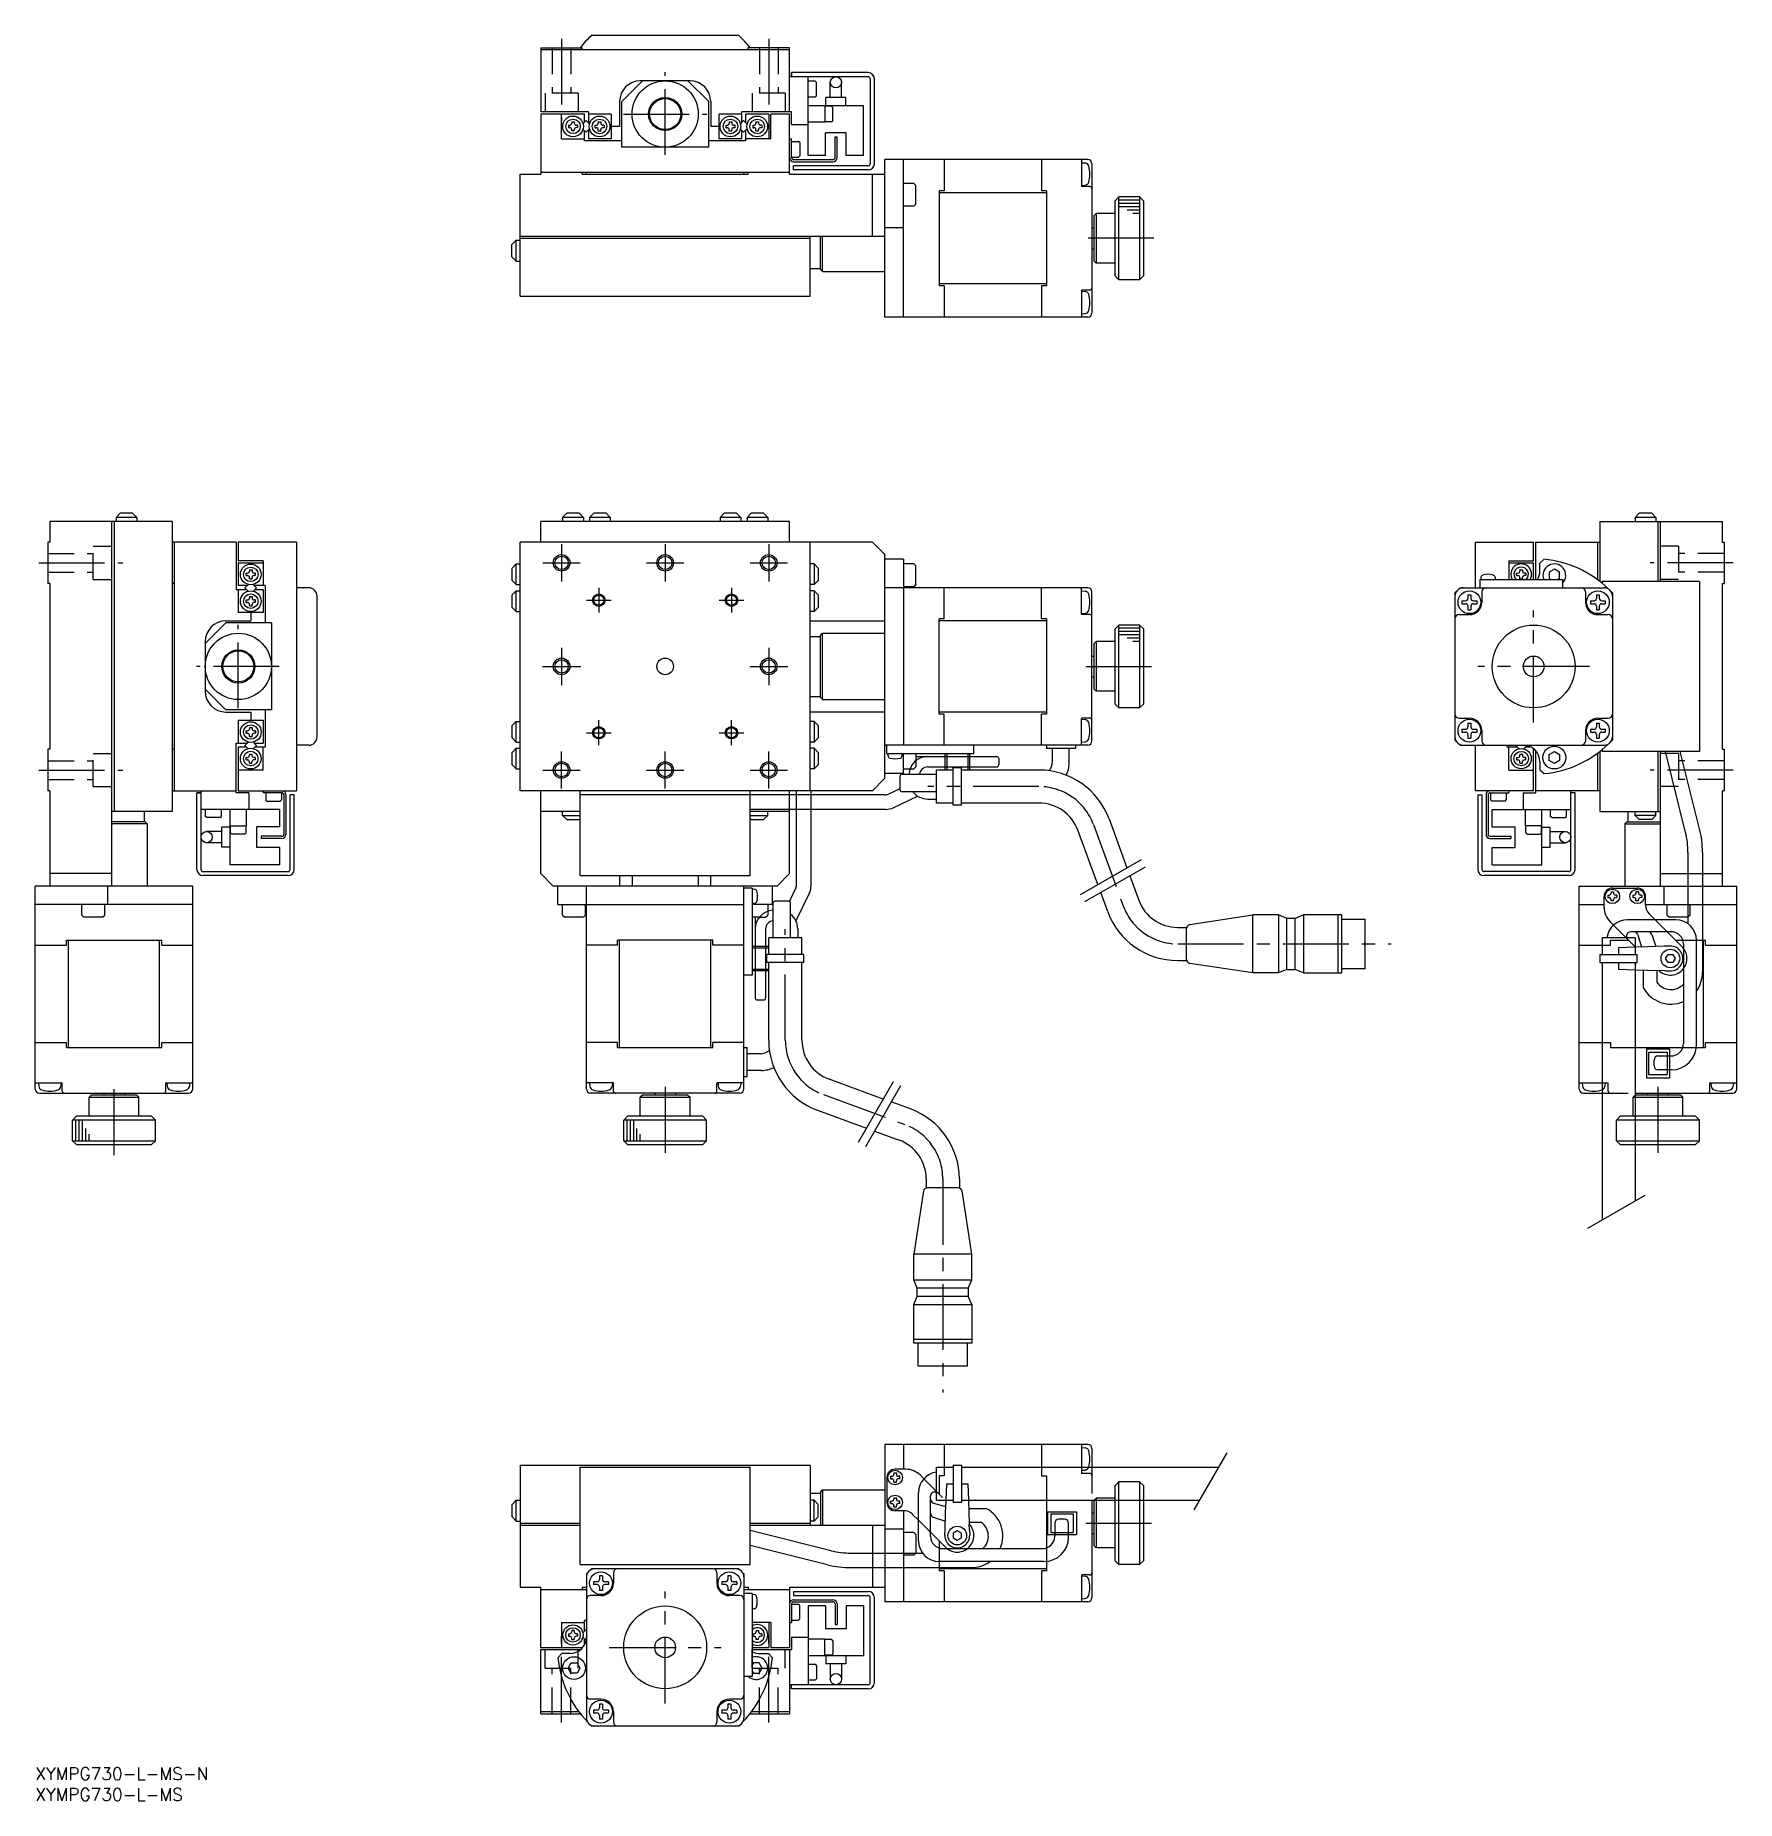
# Model space of a CAD drawing. Extents: x 0 to 411, y -8 to 418.
import ezdxf

# ---------------------------------------------------------------- set-up
doc = ezdxf.new("R2010")
doc.units = 0
doc.header["$LTSCALE"] = 0.5
doc.linetypes.add('CENTER', pattern=[50.8, 31.75, -6.35, 6.35, -6.35])
doc.linetypes.add('DASHED', pattern=[19.05, 12.7, -6.35])
for name, color, linetype in [('MSM_CENTER', 1, 'CENTER'), ('MSM_CONTINUOUS', 7, 'CONTINUOUS'), ('MSM_DASHED', 4, 'DASHED'), ('MSM_NARROW', 5, 'CONTINUOUS'), ('MSM_PART_NUMBER', 7, 'CONTINUOUS')]:
    doc.layers.add(name, color=color, linetype=linetype)
doc.styles.get("Standard").update_dxf_attribs({"font": 'txt.shx', "height": 3, "bigfont": 'bigfont.shx'})

# ---------------------------------------------------------------- blocks, each defined once
blk = doc.blocks.new('*U2')
at = {"layer": 'MSM_PART_NUMBER'}
blk.add_text('XYMPG730-L-MS-N', height=3, dxfattribs=at).set_placement((0, -3))
blk = doc.blocks.new('*U3')
at = {"layer": 'MSM_PART_NUMBER'}
blk.add_text('XYMPG730-L-MS', height=3, dxfattribs=at).set_placement((0, -8))

msp = doc.modelspace()

# ---------------------------------------------------------------- linework, layer by layer
at = {"layer": 'MSM_CENTER'}
for p, q in [((127.02, 417.27), (127.02, 397.57)), ((177.02, 417.27), (177.02, 397.57)), ((152.02, 389.27), (152.02, 409.25)), ((141.94, 399.12), (162.09, 399.12)), ((269.96, 369.12), (253.52, 369.12)), ((127.02, 295.28), (127.02, 286.28)), ((152.02, 295.28), (152.02, 286.28)), ((177.02, 295.28), (177.02, 286.28)), ((0.86, 290.78), (21.12, 290.78)), ((122.52, 290.78), (131.52, 290.78)), ((147.52, 290.78), (156.52, 290.78)), ((172.52, 290.78), (181.52, 290.78)), ((409.78, 290.78), (389.75, 290.78)), ((133.02, 281.78), (139.02, 281.78)), ((136.02, 284.78), (136.02, 278.78)), ((165.02, 281.78), (171.02, 281.78)), ((168.02, 284.78), (168.02, 278.78)), ((361.63, 252.28), (361.63, 279.28)), ((49, 255.71), (49, 275.86)), ((127.02, 270.28), (127.02, 261.28)), ((177.02, 270.28), (177.02, 261.28)), ((58.85, 265.78), (38.87, 265.78)), ((122.4, 265.78), (131.64, 265.78)), ((172.43, 265.78), (181.61, 265.78)), ((253.52, 265.78), (269.96, 265.78)), ((375.13, 265.78), (348.13, 265.78)), ((136.02, 246.78), (136.02, 252.78)), ((168.02, 246.78), (168.02, 252.78)), ((133.02, 249.78), (139.02, 249.78)), ((165.02, 249.78), (171.02, 249.78)), ((127.02, 236.28), (127.02, 245.28)), ((152.02, 236.28), (152.02, 245.28)), ((177.02, 236.28), (177.02, 245.28)), ((0.86, 240.78), (21.12, 240.78)), ((122.52, 240.78), (131.52, 240.78)), ((147.52, 240.78), (156.52, 240.78)), ((172.52, 240.78), (181.52, 240.78)), ((409.78, 240.78), (389.75, 240.78)), ((242.24, 236.78), (215.45, 236.78)), ((255.39, 227.6), (262.59, 207.97)), ((181.02, 175.56), (181.02, 202.36)), ((275.73, 198.79), (327.25, 198.79)), ((19, 147.84), (19, 164.28)), ((152.02, 164.28), (152.02, 147.84)), ((190.2, 162.42), (209.84, 155.22)), ((391.63, 164.28), (391.63, 147.84)), ((219.02, 142.07), (219.02, 90.56)), ((253.52, 59), (269.96, 59)), ((152.02, 15.5), (152.02, 42.5)), ((127.02, 10.86), (127.02, 31.71)), ((177.02, 10.86), (177.02, 31.71)), ((138.52, 29), (165.52, 29))]:
    msp.add_line(p, q, dxfattribs=at)
for centre, start, end in [((242.24, 222.78), 20.1375, 90), ((275.73, 212.79), 200.1375, 270), ((195.02, 175.56), 180, 249.8625), ((205.02, 142.07), 0, 69.8625)]:
    msp.add_arc(centre, 14, start, end, dxfattribs=at)
at = {"layer": 'MSM_CONTINUOUS'}
for p, q in [((134.26, 418.12), (169.75, 418.12)), ((122.02, 415.12), (132.02, 415.12)), ((122.02, 415.12), (122.02, 399.62)), ((182.02, 414.62), (122.02, 414.62)), ((132.02, 414.62), (132.02, 415.12)), ((172.02, 414.62), (172.02, 415.12)), ((182.02, 415.12), (172.02, 415.12)), ((182.02, 399.62), (182.02, 415.12)), ((201.02, 409.12), (182.52, 409.12)), ((182.52, 408.12), (182.52, 409.12)), ((182.52, 409.12), (182.52, 408.12)), ((141.52, 402.12), (146.52, 407.12)), ((158.02, 407.12), (146.02, 407.12)), ((157.52, 407.12), (162.52, 402.12)), ((201.02, 408.12), (182.02, 408.12)), ((186.52, 389.12), (186.52, 408.12)), ((188.22, 407.02), (186.52, 407.02)), ((188.52, 406.72), (188.22, 407.02)), ((188.52, 403.52), (188.52, 406.72)), ((191.87, 403.12), (191.87, 406.77)), ((194.57, 403.12), (194.57, 406.77)), ((201.52, 407.62), (201.52, 387.12)), ((202.52, 387.12), (202.52, 407.62)), ((141.02, 402.12), (141.02, 396.12)), ((141.52, 391.12), (141.52, 402.12)), ((162.52, 391.12), (162.52, 402.12)), ((163.02, 402.12), (163.02, 396.12)), ((188.22, 403.22), (186.52, 403.22)), ((199.92, 401.12), (186.52, 401.12)), ((188.52, 403.52), (188.22, 403.22)), ((190.52, 401.12), (190.52, 397.12)), ((192.22, 401.02), (190.52, 401.02)), ((190.82, 401.12), (190.82, 403.12)), ((195.62, 403.12), (190.82, 403.12)), ((192.52, 400.72), (192.22, 401.02)), ((192.52, 397.52), (192.52, 400.72)), ((195.62, 401.12), (195.62, 403.12)), ((199.92, 389.12), (199.92, 401.12)), ((133.52, 399.62), (122.02, 399.62)), ((132.52, 399.12), (122.02, 399.12)), ((122.02, 399.12), (122.02, 384.62)), ((127.02, 393.12), (127.02, 399.12)), ((128.68, 396.43), (128.98, 396.43)), ((128.68, 396.43), (128.68, 395.83)), ((129.48, 397.23), (129.48, 396.93)), ((129.48, 397.23), (130.08, 397.23)), ((130.08, 397.23), (130.08, 396.93)), ((130.88, 396.43), (130.58, 396.43)), ((130.88, 396.43), (130.88, 395.83)), ((132.92, 397.54), (132.19, 396.8)), ((132.52, 397.13), (132.52, 399.12)), ((133.74, 396.72), (132.92, 397.54)), ((133.52, 399.62), (133.52, 396.94)), ((139.02, 399.12), (133.52, 399.12)), ((135.08, 396.42), (135.38, 396.42)), ((135.08, 396.42), (135.08, 395.82)), ((135.88, 397.22), (135.88, 396.92)), ((135.88, 397.22), (136.48, 397.22)), ((136.48, 397.22), (136.48, 396.92)), ((137.28, 396.42), (136.98, 396.42)), ((137.28, 396.42), (137.28, 395.82)), ((139.02, 399.12), (139.02, 393.12)), ((170.52, 399.12), (165.02, 399.12)), ((165.02, 393.12), (165.02, 399.12)), ((166.67, 396.42), (166.97, 396.42)), ((166.67, 396.42), (166.67, 395.82)), ((167.47, 397.22), (167.47, 396.92)), ((167.47, 397.22), (168.07, 397.22)), ((168.07, 397.22), (168.07, 396.92)), ((168.87, 396.42), (168.57, 396.42)), ((168.87, 396.42), (168.87, 395.82)), ((170.96, 397.55), (170.18, 396.77)), ((170.52, 397.11), (170.52, 399.62)), ((182.52, 399.62), (170.52, 399.62)), ((171.81, 396.7), (170.96, 397.55)), ((171.52, 396.98), (171.52, 399.12)), ((177.02, 399.12), (171.52, 399.12)), ((173.14, 396.42), (173.44, 396.42)), ((173.14, 396.42), (173.14, 395.82)), ((173.94, 397.22), (173.94, 396.92)), ((173.94, 397.22), (174.54, 397.22)), ((174.54, 397.22), (174.54, 396.92)), ((175.34, 396.42), (175.04, 396.42)), ((175.34, 396.42), (175.34, 395.82)), ((177.02, 399.12), (177.02, 393.12)), ((177.52, 393.12), (177.52, 399.12)), ((182.02, 399.12), (177.52, 399.12)), ((182.02, 384.62), (182.02, 399.12)), ((182.52, 396.62), (182.52, 399.62)), ((182.52, 396.62), (186.52, 396.62)), ((190.52, 397.12), (186.52, 397.12)), ((192.22, 397.22), (190.52, 397.22)), ((192.52, 397.52), (192.22, 397.22)), ((127.02, 393.12), (132.52, 393.12)), ((128.68, 395.83), (128.98, 395.83)), ((129.48, 395.03), (129.48, 395.33)), ((130.08, 395.03), (129.48, 395.03)), ((130.08, 395.03), (130.08, 395.33)), ((130.88, 395.83), (130.58, 395.83)), ((132.92, 394.71), (132.18, 395.45)), ((132.52, 392.62), (132.52, 395.11)), ((141.52, 392.62), (132.52, 392.62)), ((133.74, 395.53), (132.92, 394.71)), ((133.52, 395.31), (133.52, 393.12)), ((139.02, 393.12), (133.52, 393.12)), ((135.08, 395.82), (135.38, 395.82)), ((135.88, 395.02), (135.88, 395.32)), ((136.48, 395.02), (135.88, 395.02)), ((136.48, 395.02), (136.48, 395.32)), ((137.28, 395.82), (136.98, 395.82)), ((141.02, 396.12), (139.02, 396.12)), ((171.52, 392.62), (162.52, 392.62)), ((165.02, 396.12), (163.02, 396.12)), ((170.52, 393.12), (165.02, 393.12)), ((166.67, 395.82), (166.97, 395.82)), ((167.47, 395.02), (167.47, 395.32)), ((168.07, 395.02), (167.47, 395.02)), ((168.07, 395.02), (168.07, 395.32)), ((168.87, 395.82), (168.57, 395.82)), ((170.96, 394.72), (170.19, 395.49)), ((170.52, 393.12), (170.52, 395.16)), ((171.8, 395.56), (170.96, 394.72)), ((171.52, 392.62), (171.52, 395.28)), ((177.52, 393.12), (171.52, 393.12)), ((173.14, 395.82), (173.44, 395.82)), ((173.94, 395.02), (173.94, 395.32)), ((174.54, 395.02), (173.94, 395.02)), ((174.54, 395.02), (174.54, 395.32)), ((175.34, 395.82), (175.04, 395.82)), ((182.02, 393.12), (182.52, 393.12)), ((182.52, 388.62), (182.52, 393.12)), ((182.52, 392.52), (184.22, 392.52)), ((184.52, 392.22), (184.22, 392.52)), ((184.52, 392.22), (184.52, 389.02)), ((190.72, 389.12), (190.72, 394.62)), ((195.72, 394.62), (190.72, 394.62)), ((193.02, 388.62), (193.02, 393.62)), ((193.02, 393.62), (193.52, 393.62)), ((193.52, 388.62), (193.52, 393.62)), ((195.72, 389.12), (195.72, 394.62)), ((162.52, 391.12), (141.52, 391.12)), ((182.52, 388.72), (184.22, 388.72)), ((183.02, 388.12), (192.52, 388.12)), ((184.52, 389.02), (184.22, 388.72)), ((190.72, 389.12), (186.52, 389.12)), ((199.92, 389.12), (195.72, 389.12)), ((205.02, 350.12), (205.02, 388.12)), ((254.02, 388.12), (205.02, 388.12)), ((209.52, 350.12), (209.52, 388.12)), ((219.32, 388.12), (219.32, 380.62)), ((242.82, 388.12), (242.82, 380.62)), ((252.52, 388.12), (252.52, 381.72)), ((117.02, 355.12), (117.02, 384.62)), ((117.02, 384.62), (122.02, 384.62)), ((122.02, 385.12), (182.02, 385.12)), ((132.02, 384.62), (132.02, 385.12)), ((132.02, 384.62), (172.02, 384.62)), ((133, 384.62), (133, 385.12)), ((171, 384.62), (171, 385.12)), ((172.02, 384.62), (172.02, 385.12)), ((182.02, 384.62), (205.02, 384.62)), ((183.02, 387.62), (192.52, 387.62)), ((201.02, 386.62), (183.02, 386.62)), ((183.02, 385.62), (183.02, 386.62)), ((183.02, 385.62), (183.02, 386.62)), ((201.02, 385.62), (183.02, 385.62)), ((202.02, 369.62), (202.02, 384.62)), ((252.52, 387.37), (253.37, 387.3)), ((255.02, 387.12), (255.02, 351.12)), ((212.02, 382.37), (209.52, 382.37)), ((212.02, 382.37), (212.52, 381.87)), ((212.52, 377.37), (212.52, 381.87)), ((218.12, 380.62), (218.12, 357.62)), ((219.32, 380.62), (218.12, 380.62)), ((244.02, 380.12), (218.12, 380.12)), ((244.02, 380.62), (242.82, 380.62)), ((244.02, 380.62), (244.02, 357.62)), ((252.52, 381.87), (253.37, 381.95)), ((254.52, 381.62), (252.62, 381.62)), ((212.02, 376.87), (209.52, 376.87)), ((212.52, 377.37), (212.02, 376.87)), ((255.52, 374.62), (256.02, 375.12)), ((260.52, 375.12), (256.02, 375.12)), ((256.02, 375.12), (256.02, 363.12)), ((260.52, 378.12), (261.52, 379.12)), ((260.52, 378.12), (260.52, 360.12)), ((266.52, 379.12), (261.52, 379.12)), ((261.52, 359.12), (261.52, 379.12)), ((266.52, 379.12), (267.52, 378.12)), ((266.52, 379.12), (266.52, 359.12)), ((267.52, 360.12), (267.52, 378.12)), ((209.52, 371.62), (205.02, 371.62)), ((255.02, 371.62), (255.52, 371.62)), ((255.52, 363.62), (255.52, 374.62)), ((115.04, 367.64), (116.04, 368.64)), ((115.04, 364.64), (115.04, 367.64)), ((116.04, 363.64), (116.04, 368.64)), ((116.04, 368.64), (117, 368.64)), ((117.02, 369.62), (205.02, 369.62)), ((117.02, 369.12), (187.02, 369.12)), ((187.02, 355.12), (187.02, 369.62)), ((189.52, 361.62), (189.52, 369.62)), ((190.02, 361.12), (190.02, 369.62)), ((255.02, 366.62), (255.52, 366.62)), ((115.04, 364.64), (116.04, 363.64)), ((116.04, 363.64), (117, 363.64)), ((255.52, 363.62), (256.02, 363.12)), ((260.52, 363.12), (256.02, 363.12)), ((187.02, 361.87), (189.52, 361.87)), ((190.02, 361.12), (189.52, 361.62)), ((190.02, 361.12), (205.02, 361.12)), ((244.02, 358.12), (218.12, 358.12)), ((260.52, 360.12), (261.52, 359.12)), ((266.52, 359.12), (261.52, 359.12)), ((266.52, 359.12), (267.52, 360.12)), ((117.02, 355.12), (187.02, 355.12)), ((219.32, 357.62), (218.12, 357.62)), ((219.32, 357.62), (219.32, 350.12)), ((244.02, 357.62), (242.82, 357.62)), ((242.82, 357.62), (242.82, 350.12)), ((252.52, 356.52), (252.52, 350.12)), ((252.52, 356.37), (253.37, 356.3)), ((254.52, 356.62), (252.62, 356.62)), ((254.02, 350.12), (205.02, 350.12)), ((252.52, 350.87), (253.37, 350.95)), ((20.48, 302.76), (19.48, 301.76)), ((23.48, 302.76), (20.48, 302.76)), ((23.48, 302.76), (24.48, 301.76)), ((128.27, 302.74), (127.27, 301.74)), ((131.27, 302.74), (128.27, 302.74)), ((131.27, 302.74), (132.27, 301.74)), ((134.77, 302.74), (133.77, 301.74)), ((137.77, 302.74), (134.77, 302.74)), ((137.77, 302.74), (138.77, 301.74)), ((166.27, 302.74), (165.27, 301.74)), ((169.27, 302.74), (166.27, 302.74)), ((169.27, 302.74), (170.27, 301.74)), ((172.77, 302.74), (171.77, 301.74)), ((175.77, 302.74), (172.77, 302.74)), ((175.77, 302.74), (176.77, 301.74)), ((387.13, 302.74), (386.13, 301.74)), ((390.13, 302.74), (387.13, 302.74)), ((390.13, 302.74), (391.13, 301.74)), ((33, 300.78), (3.5, 300.78)), ((3.5, 300.78), (3.5, 295.78)), ((18.5, 212.78), (18.5, 300.78)), ((19, 300.78), (19, 230.78)), ((24.48, 301.76), (19.48, 301.76)), ((19.48, 301.76), (19.48, 300.8)), ((24.48, 301.76), (24.48, 300.8)), ((33, 300.78), (33, 230.78)), ((182.02, 300.78), (122.02, 300.78)), ((122.02, 295.78), (122.02, 300.78)), ((132.27, 301.74), (127.27, 301.74)), ((127.27, 301.74), (127.27, 300.78)), ((132.27, 301.74), (132.27, 300.78)), ((138.77, 301.74), (133.77, 301.74)), ((133.77, 301.74), (133.77, 300.78)), ((138.77, 301.74), (138.77, 300.78)), ((170.27, 301.74), (165.27, 301.74)), ((165.27, 301.74), (165.27, 300.78)), ((170.27, 301.74), (170.27, 300.78)), ((176.77, 301.74), (171.77, 301.74)), ((171.77, 301.74), (171.77, 300.78)), ((176.77, 301.74), (176.77, 300.78)), ((182.02, 295.78), (182.02, 300.78)), ((377.63, 300.78), (407.13, 300.78)), ((377.63, 300.78), (377.63, 286.28)), ((391.13, 301.74), (386.13, 301.74)), ((386.13, 301.74), (386.13, 300.78)), ((391.13, 301.74), (391.13, 300.78)), ((391.63, 300.78), (391.63, 286.28)), ((392.13, 300.78), (392.13, 286.28)), ((407.13, 300.78), (407.13, 295.78)), ((3.5, 295.78), (3, 295.78)), ((3, 295.78), (3, 285.78)), ((48.5, 295.78), (33, 295.78)), ((33.5, 295.78), (33.5, 235.78)), ((48.5, 295.78), (48.5, 284.28)), ((63, 295.78), (49, 295.78)), ((49, 295.78), (49, 291.28)), ((63, 295.78), (63, 235.78)), ((117.02, 235.78), (117.02, 295.78)), ((202.02, 295.78), (117.02, 295.78)), ((187.02, 235.78), (187.02, 295.78)), ((205.02, 292.78), (202.02, 295.78)), ((347.63, 295.78), (361.63, 295.78)), ((347.63, 284.78), (347.63, 295.78)), ((361.63, 291.28), (361.63, 295.78)), ((362.13, 295.78), (377.63, 295.78)), ((362.13, 286.78), (362.13, 295.78)), ((377.13, 286.66), (377.13, 295.78)), ((407.13, 295.78), (407.63, 295.78)), ((407.63, 295.78), (407.63, 285.78)), ((55, 291.28), (49, 291.28)), ((49, 290.78), (49, 285.28)), ((49, 290.78), (55, 290.78)), ((55, 291.28), (55, 285.28)), ((115.06, 289.53), (116.06, 290.53)), ((116.06, 285.53), (116.06, 290.53)), ((116.06, 290.53), (117.02, 290.53)), ((187.98, 290.53), (187.02, 290.53)), ((187.98, 290.53), (187.98, 285.53)), ((188.98, 289.53), (187.98, 290.53)), ((205.02, 238.78), (205.02, 292.78)), ((209.52, 291.66), (205.02, 291.66)), ((209.52, 291.66), (209.52, 246.78)), ((212.02, 290.53), (209.52, 290.53)), ((212.02, 290.53), (212.52, 290.03)), ((212.52, 285.53), (212.52, 290.03)), ((355.63, 291.28), (361.63, 291.28)), ((355.63, 291.28), (355.63, 286.78)), ((355.63, 290.78), (361.63, 290.78)), ((361.63, 286.78), (361.63, 290.78)), ((363.13, 290.74), (364.13, 291.66)), ((363.13, 288.78), (363.13, 290.74)), ((3.5, 285.78), (3, 285.78)), ((3.5, 285.78), (3.5, 245.78)), ((33.5, 285.78), (33, 285.78)), ((51.42, 285.57), (50.58, 284.72)), ((50.9, 288.3), (51.2, 288.3)), ((50.9, 287.7), (50.9, 288.3)), ((50.9, 287.7), (51.2, 287.7)), ((51.7, 289.1), (51.7, 288.8)), ((51.7, 289.1), (52.3, 289.1)), ((51.7, 286.9), (51.7, 287.2)), ((51.7, 286.9), (52.3, 286.9)), ((52.3, 289.1), (52.3, 288.8)), ((52.3, 286.9), (52.3, 287.2)), ((52.56, 285.57), (53.4, 284.72)), ((53.1, 288.3), (52.8, 288.3)), ((53.1, 287.7), (52.8, 287.7)), ((53.1, 288.3), (53.1, 287.7)), ((115.06, 286.53), (115.06, 289.53)), ((115.06, 286.53), (116.06, 285.53)), ((116.06, 285.53), (117.02, 285.53)), ((187.98, 285.53), (187.02, 285.53)), ((188.98, 286.53), (187.98, 285.53)), ((188.98, 289.53), (188.98, 286.53)), ((212.52, 285.53), (212.02, 285.03)), ((348.63, 286.78), (368.63, 286.78)), ((348.63, 286.78), (348.63, 284.78)), ((348.91, 287.32), (348.86, 286.72)), ((352.31, 287.31), (352.36, 286.72)), ((357.53, 288.33), (357.83, 288.33)), ((357.53, 287.73), (357.53, 288.33)), ((357.53, 287.73), (357.83, 287.73)), ((358.33, 289.13), (358.33, 288.83)), ((358.33, 289.13), (358.93, 289.13)), ((358.33, 286.93), (358.33, 287.23)), ((358.33, 286.93), (358.93, 286.93)), ((358.93, 289.13), (358.93, 288.83)), ((358.93, 286.93), (358.93, 287.23)), ((359.73, 288.33), (359.43, 288.33)), ((359.73, 287.73), (359.43, 287.73)), ((359.73, 288.33), (359.73, 287.73)), ((366.63, 289.23), (365.38, 288.5)), ((365.38, 288.5), (365.38, 287.06)), ((365.38, 287.06), (365.87, 286.78)), ((367.88, 288.5), (366.63, 289.23)), ((367.4, 286.78), (367.88, 287.06)), ((367.88, 287.06), (367.88, 288.5)), ((368.63, 286.78), (368.63, 284.78)), ((401.63, 286.28), (378.13, 286.28)), ((378.13, 286.28), (378.13, 285.88)), ((401.63, 286.28), (401.63, 245.28)), ((407.13, 285.78), (407.63, 285.78)), ((407.13, 285.78), (407.13, 245.78)), ((51.01, 284.28), (48.5, 284.28)), ((51.14, 285.28), (49, 285.28)), ((49, 284.28), (49, 278.78)), ((50.58, 284.72), (51.35, 283.95)), ((50.9, 281.83), (51.2, 281.83)), ((50.9, 281.23), (50.9, 281.83)), ((51.7, 282.63), (51.7, 282.33)), ((51.7, 282.63), (52.3, 282.63)), ((52.3, 282.63), (52.3, 282.33)), ((53.4, 284.72), (52.63, 283.95)), ((53.1, 281.83), (52.8, 281.83)), ((55.5, 285.28), (52.84, 285.28)), ((55, 284.28), (52.97, 284.28)), ((53.1, 281.83), (53.1, 281.23)), ((55, 284.28), (55, 278.78)), ((55.5, 285.28), (55.5, 276.28)), ((66, 284.77), (63, 284.77)), ((68, 248.77), (68, 282.77)), ((115.06, 283.03), (116.06, 284.03)), ((115.06, 280.03), (115.06, 283.03)), ((116.06, 279.03), (116.06, 284.03)), ((116.06, 284.03), (117.02, 284.03)), ((187.98, 284.03), (187.02, 284.03)), ((187.98, 284.03), (187.98, 279.03)), ((188.98, 283.03), (187.98, 284.03)), ((188.98, 283.03), (188.98, 280.03)), ((254.02, 284.78), (205.02, 284.78)), ((212.02, 285.03), (209.52, 285.03)), ((219.32, 277.28), (219.32, 284.78)), ((242.82, 277.28), (242.82, 284.78)), ((252.52, 278.38), (252.52, 284.78)), ((252.52, 284.03), (253.37, 283.96)), ((255.02, 247.78), (255.02, 283.78)), ((342.63, 283.53), (342.63, 248.04)), ((343.89, 284.78), (378.63, 284.78)), ((344.33, 281.63), (345.2, 281.63)), ((344.33, 281.63), (344.33, 280.93)), ((345.78, 283.08), (346.48, 283.08)), ((345.78, 283.08), (345.78, 282.21)), ((346.48, 283.08), (346.48, 282.21)), ((347.06, 281.63), (347.93, 281.63)), ((347.93, 281.63), (347.93, 280.93)), ((349.13, 283.78), (349.13, 281.28)), ((374.13, 283.78), (374.13, 281.28)), ((375.33, 281.63), (375.33, 280.93)), ((375.33, 281.63), (376.2, 281.63)), ((376.78, 283.08), (377.48, 283.08)), ((376.78, 283.08), (376.78, 282.21)), ((377.48, 283.08), (377.48, 282.21)), ((378.06, 281.63), (378.93, 281.63)), ((378.93, 281.63), (378.93, 280.93)), ((380.63, 283.53), (380.63, 248.04)), ((55, 278.78), (49, 278.78)), ((50.9, 281.23), (51.2, 281.23)), ((51.7, 280.43), (51.7, 280.73)), ((51.7, 280.43), (52.3, 280.43)), ((52, 278.78), (52, 276.78)), ((52.3, 280.43), (52.3, 280.73)), ((53.1, 281.23), (52.8, 281.23)), ((115.06, 280.03), (116.06, 279.03)), ((116.06, 279.03), (117.02, 279.03)), ((187.98, 279.03), (187.02, 279.03)), ((188.98, 280.03), (187.98, 279.03)), ((218.12, 254.28), (218.12, 277.28)), ((219.32, 277.28), (218.12, 277.28)), ((244.02, 277.28), (242.82, 277.28)), ((244.02, 277.28), (244.02, 254.28)), ((252.52, 278.53), (253.37, 278.61)), ((254.52, 278.28), (252.62, 278.28)), ((343.63, 278.28), (346.13, 278.28)), ((344.33, 280.93), (345.2, 280.93)), ((345.78, 280.35), (345.78, 279.48)), ((345.78, 279.48), (346.48, 279.48)), ((346.48, 280.35), (346.48, 279.48)), ((347.06, 280.93), (347.93, 280.93)), ((375.33, 280.93), (376.2, 280.93)), ((376.78, 280.35), (376.78, 279.48)), ((376.78, 279.48), (377.48, 279.48)), ((377.13, 278.28), (379.63, 278.28)), ((377.48, 280.35), (377.48, 279.48)), ((378.06, 280.93), (378.93, 280.93)), ((41, 271.28), (46, 276.28)), ((46, 276.78), (52, 276.78)), ((57, 276.28), (46, 276.28)), ((57, 276.28), (57, 255.28)), ((187.02, 276.78), (205.02, 276.78)), ((187.02, 273.03), (189.52, 273.03)), ((189.52, 273.28), (190.02, 273.78)), ((189.52, 258.28), (189.52, 273.28)), ((190.02, 273.78), (205.02, 273.78)), ((190.02, 257.78), (190.02, 273.78)), ((244.02, 276.78), (218.12, 276.78)), ((260.52, 274.78), (261.52, 275.78)), ((260.52, 274.78), (260.52, 256.78)), ((266.52, 275.78), (261.52, 275.78)), ((261.52, 255.78), (261.52, 275.78)), ((266.52, 275.78), (267.52, 274.78)), ((266.52, 275.78), (266.52, 255.78)), ((267.52, 256.78), (267.52, 274.78)), ((41, 271.78), (41, 259.78)), ((255.52, 271.28), (256.02, 271.78)), ((255.52, 260.28), (255.52, 271.28)), ((260.52, 271.78), (256.02, 271.78)), ((256.02, 271.78), (256.02, 259.78)), ((255.02, 268.28), (255.52, 268.28)), ((46, 255.28), (41, 260.28)), ((255.02, 263.28), (255.52, 263.28)), ((255.52, 260.28), (256.02, 259.78)), ((187.02, 258.53), (189.52, 258.53)), ((189.52, 258.28), (190.02, 257.78)), ((190.02, 257.78), (205.02, 257.78)), ((260.52, 259.78), (256.02, 259.78)), ((260.52, 256.78), (261.52, 255.78)), ((266.52, 255.78), (261.52, 255.78)), ((266.52, 255.78), (267.52, 256.78)), ((57, 255.28), (46, 255.28)), ((46, 254.78), (52, 254.78)), ((49, 252.78), (49, 247.28)), ((49, 252.78), (55, 252.78)), ((52, 254.78), (52, 252.78)), ((55, 252.78), (55, 247.28)), ((55.5, 255.28), (55.5, 246.28)), ((115.06, 251.53), (116.06, 252.53)), ((115.06, 248.53), (115.06, 251.53)), ((116.06, 247.53), (116.06, 252.53)), ((116.06, 252.53), (117.02, 252.53)), ((205.02, 254.78), (187.02, 254.78)), ((187.98, 252.53), (187.02, 252.53)), ((187.98, 252.53), (187.98, 247.53)), ((188.98, 251.53), (187.98, 252.53)), ((188.98, 251.53), (188.98, 248.53)), ((244.02, 254.78), (218.12, 254.78)), ((219.32, 254.28), (218.12, 254.28)), ((219.32, 246.78), (219.32, 254.28)), ((242.82, 246.78), (242.82, 254.28)), ((244.02, 254.28), (242.82, 254.28)), ((252.52, 246.78), (252.52, 253.18)), ((252.52, 253.03), (253.37, 252.96)), ((254.52, 253.28), (252.62, 253.28)), ((343.63, 253.28), (346.13, 253.28)), ((345.78, 252.08), (346.48, 252.08)), ((345.78, 252.08), (345.78, 251.21)), ((346.48, 252.08), (346.48, 251.21)), ((376.78, 252.08), (377.48, 252.08)), ((376.78, 252.08), (376.78, 251.21)), ((377.13, 253.28), (379.63, 253.28)), ((377.48, 252.08), (377.48, 251.21)), ((48.5, 247.28), (51.18, 247.28)), ((48.5, 235.28), (48.5, 247.28)), ((51.41, 247.51), (50.58, 246.69)), ((50.91, 250.25), (51.21, 250.25)), ((50.91, 249.65), (50.91, 250.25)), ((50.91, 249.65), (51.21, 249.65)), ((51.71, 251.05), (51.71, 250.75)), ((51.71, 251.05), (52.31, 251.05)), ((51.71, 248.85), (51.71, 249.15)), ((51.71, 248.85), (52.31, 248.85)), ((52.31, 251.05), (52.31, 250.75)), ((52.31, 248.85), (52.31, 249.15)), ((52.59, 247.51), (53.41, 246.69)), ((53.11, 250.25), (52.81, 250.25)), ((53.11, 249.65), (52.81, 249.65)), ((52.82, 247.28), (55, 247.28)), ((53.11, 250.25), (53.11, 249.65)), ((115.06, 248.53), (116.06, 247.53)), ((116.06, 247.53), (117.02, 247.53)), ((187.98, 247.53), (187.02, 247.53)), ((188.98, 248.53), (187.98, 247.53)), ((252.52, 247.53), (253.37, 247.61)), ((344.33, 250.63), (344.33, 249.93)), ((344.33, 250.63), (345.2, 250.63)), ((344.33, 249.93), (345.2, 249.93)), ((345.78, 249.35), (345.78, 248.48)), ((345.78, 248.48), (346.48, 248.48)), ((346.48, 249.35), (346.48, 248.48)), ((347.06, 250.63), (347.93, 250.63)), ((347.06, 249.93), (347.93, 249.93)), ((347.93, 250.63), (347.93, 249.93)), ((349.13, 250.28), (349.13, 247.78)), ((374.13, 250.28), (374.13, 247.78)), ((375.33, 250.63), (375.33, 249.93)), ((375.33, 250.63), (376.2, 250.63)), ((375.33, 249.93), (376.2, 249.93)), ((376.78, 249.35), (376.78, 248.48)), ((376.78, 248.48), (377.48, 248.48)), ((377.48, 249.35), (377.48, 248.48)), ((378.06, 250.63), (378.93, 250.63)), ((378.06, 249.93), (378.93, 249.93)), ((378.93, 250.63), (378.93, 249.93)), ((3.5, 245.78), (3, 245.78)), ((3, 245.78), (3, 235.78)), ((33.5, 245.78), (33, 245.78)), ((49, 246.28), (49, 235.78)), ((50.99, 246.28), (49, 246.28)), ((50.58, 246.69), (51.32, 245.95)), ((50.89, 243.84), (51.19, 243.84)), ((50.89, 243.24), (50.89, 243.84)), ((50.89, 243.24), (51.19, 243.24)), ((51.69, 244.64), (51.69, 244.34)), ((51.69, 244.64), (52.29, 244.64)), ((52.29, 244.64), (52.29, 244.34)), ((53.41, 246.69), (52.67, 245.95)), ((53.09, 243.84), (52.79, 243.84)), ((53.09, 243.24), (52.79, 243.24)), ((55.5, 246.28), (53.01, 246.28)), ((53.09, 243.84), (53.09, 243.24)), ((55, 240.78), (55, 246.28)), ((66, 246.77), (63, 246.77)), ((115.06, 245.03), (116.06, 246.03)), ((115.06, 242.03), (115.06, 245.03)), ((116.06, 241.03), (116.06, 246.03)), ((116.06, 246.03), (117.02, 246.03)), ((187.98, 246.03), (187.02, 246.03)), ((187.98, 246.03), (187.98, 241.03)), ((188.98, 245.03), (187.98, 246.03)), ((188.98, 245.03), (188.98, 242.03)), ((254.02, 246.78), (205.02, 246.78)), ((205.52, 244.78), (205.52, 246.78)), ((205.52, 244.78), (226.52, 244.78)), ((205.82, 244.18), (205.77, 244.78)), ((209.22, 244.19), (209.27, 244.78)), ((209.52, 239.9), (209.52, 244.78)), ((212.52, 244.78), (212.52, 243.01)), ((212.52, 244.03), (219.52, 244.03)), ((219.52, 244.78), (219.52, 240.78)), ((219.96, 244.78), (219.96, 240.78)), ((225.09, 244.78), (225.09, 240.78)), ((225.52, 240.78), (225.52, 244.78)), ((225.52, 244.03), (232.02, 244.03)), ((226.52, 244.78), (226.52, 246.78)), ((232.52, 243.53), (232.52, 242.03)), ((244.02, 246.78), (244.02, 245.98)), ((251.02, 245.98), (244.02, 245.98)), ((245.52, 242.78), (245.52, 245.98)), ((249.52, 242.53), (249.52, 245.98)), ((251.02, 246.78), (251.02, 245.98)), ((343.89, 246.78), (378.63, 246.78)), ((347.63, 235.78), (347.63, 246.78)), ((355.13, 246.78), (355.13, 246.28)), ((357.72, 246.28), (355.13, 246.28)), ((355.63, 240.78), (355.63, 246.28)), ((358.04, 245.96), (357.22, 246.78)), ((357.53, 243.83), (357.83, 243.83)), ((357.53, 243.83), (357.53, 243.23)), ((357.53, 243.23), (357.83, 243.23)), ((358.33, 244.63), (358.33, 244.33)), ((358.33, 244.63), (358.93, 244.63)), ((358.93, 244.63), (358.93, 244.33)), ((359.23, 245.96), (359.96, 246.7)), ((359.73, 243.83), (359.43, 243.83)), ((359.73, 243.23), (359.43, 243.23)), ((361.07, 246.28), (359.55, 246.28)), ((359.73, 243.23), (359.73, 243.83)), ((361.63, 235.78), (361.63, 245.91)), ((362.13, 235.28), (362.13, 245.43)), ((365.38, 244.5), (366.63, 245.23)), ((365.38, 243.06), (365.38, 244.5)), ((366.63, 242.34), (365.38, 243.06)), ((366.63, 245.23), (367.88, 244.5)), ((367.88, 243.06), (366.63, 242.34)), ((367.88, 244.5), (367.88, 243.06)), ((377.13, 235.78), (377.13, 244.91)), ((377.63, 245.29), (377.63, 230.78)), ((378.13, 245.69), (378.13, 245.28)), ((401.63, 245.28), (378.13, 245.28)), ((391.63, 245.28), (391.63, 230.78)), ((392.13, 245.28), (392.13, 212.78)), ((398.29, 225.73), (393.42, 245.28)), ((401.69, 226.58), (397.03, 245.28)), ((407.13, 245.78), (407.63, 245.78)), ((407.63, 245.78), (407.63, 235.78)), ((55, 240.78), (49, 240.78)), ((51.69, 242.44), (51.69, 242.74)), ((51.69, 242.44), (52.29, 242.44)), ((52.29, 242.44), (52.29, 242.74)), ((115.06, 242.03), (116.06, 241.03)), ((116.06, 241.03), (117.02, 241.03)), ((187.98, 241.03), (187.02, 241.03)), ((188.98, 242.03), (187.98, 241.03)), ((205.02, 238.78), (202.02, 235.78)), ((209.52, 239.9), (205.02, 239.9)), ((208.71, 236.03), (208.71, 239.28)), ((209.21, 239.78), (217.52, 239.78)), ((209.52, 241.03), (211.13, 241.03)), ((215.38, 241.53), (219.52, 241.53)), ((217.52, 232.78), (217.52, 240.78)), ((221.52, 240.78), (217.52, 240.78)), ((221.52, 232.28), (221.52, 241.28)), ((223.52, 241.28), (221.52, 241.28)), ((223.52, 232.28), (223.52, 241.28)), ((242.24, 240.78), (223.52, 240.78)), ((225.52, 241.53), (232.02, 241.53)), ((355.63, 240.78), (361.63, 240.78)), ((358.33, 242.43), (358.33, 242.73)), ((358.33, 242.43), (358.93, 242.43)), ((358.93, 242.43), (358.93, 242.73)), ((363.13, 242.78), (363.13, 240.83)), ((363.13, 240.83), (364.13, 239.9)), ((3.5, 235.78), (3, 235.78)), ((3.5, 235.78), (3.5, 212.78)), ((33, 235.78), (48.5, 235.78)), ((39, 216.78), (39, 235.28)), ((40, 235.28), (39, 235.28)), ((39, 235.28), (40, 235.28)), ((40, 216.78), (40, 235.78)), ((51.5, 235.28), (48.5, 235.28)), ((49, 235.78), (63, 235.78)), ((51.5, 235.28), (51.5, 231.28)), ((55, 235.78), (55, 235.28)), ((59.5, 235.28), (55, 235.28)), ((55.6, 235.28), (55.6, 233.58)), ((59.4, 235.28), (59.4, 233.58)), ((60, 234.78), (60, 225.28)), ((60.5, 234.78), (60.5, 225.28)), ((61.5, 216.78), (61.5, 234.78)), ((62.5, 234.78), (61.5, 234.78)), ((62.5, 234.78), (61.5, 234.78)), ((62.5, 216.78), (62.5, 234.78)), ((202.02, 235.78), (117.02, 235.78)), ((122.02, 215.78), (122.02, 235.78)), ((131.52, 215.28), (131.52, 235.78)), ((204.97, 234.78), (131.52, 234.78)), ((172.52, 215.28), (172.52, 235.78)), ((182.02, 215.78), (182.02, 235.78)), ((183.74, 234.78), (183.74, 235.78)), ((187.24, 234.78), (187.24, 235.78)), ((205.83, 234.98), (208.71, 236.35)), ((207.04, 231.68), (212.94, 234.5)), ((217.52, 235.53), (209.21, 235.53)), ((361.63, 235.78), (347.63, 235.78)), ((348.13, 234.78), (348.13, 216.78)), ((348.13, 234.78), (349.13, 234.78)), ((349.13, 234.78), (349.13, 216.78)), ((350.13, 234.78), (350.13, 225.28)), ((350.63, 234.78), (350.63, 225.28)), ((351.13, 235.28), (355.63, 235.28)), ((351.23, 235.28), (351.23, 233.58)), ((355.03, 235.28), (355.03, 233.58)), ((355.63, 235.78), (355.63, 235.28)), ((359.13, 235.28), (359.13, 231.28)), ((359.13, 235.28), (362.13, 235.28)), ((377.63, 235.78), (362.13, 235.78)), ((370.63, 216.78), (370.63, 235.78)), ((371.63, 235.28), (370.63, 235.28)), ((371.63, 216.78), (371.63, 235.28)), ((407.13, 235.78), (407.63, 235.78)), ((407.13, 235.78), (407.13, 212.78)), ((33, 230.78), (18.5, 230.78)), ((26.25, 230.78), (26.25, 228.28)), ((59, 231.28), (40, 231.28)), ((41.1, 229.58), (41.1, 231.28)), ((44.9, 229.58), (44.9, 231.28)), ((47, 217.88), (47, 231.28)), ((51, 227.28), (51, 231.28)), ((55.9, 233.28), (55.6, 233.58)), ((55.9, 233.28), (59.1, 233.28)), ((59, 227.08), (59, 231.28)), ((59.1, 233.28), (59.4, 233.58)), ((131.52, 230.78), (122.02, 230.78)), ((127.27, 229.82), (127.27, 230.78)), ((205.31, 231.28), (172.52, 231.28)), ((182.02, 230.78), (172.52, 230.78)), ((176.77, 229.82), (176.77, 230.78)), ((183.74, 213.21), (183.74, 231.28)), ((187.24, 212.87), (187.24, 231.28)), ((215.38, 233.78), (217.52, 233.78)), ((221.52, 232.78), (217.52, 232.78)), ((223.52, 232.28), (221.52, 232.28)), ((242.24, 232.78), (223.52, 232.78)), ((351.53, 233.28), (351.23, 233.58)), ((354.73, 233.28), (351.53, 233.28)), ((351.63, 227.08), (351.63, 231.28)), ((351.63, 231.28), (370.63, 231.28)), ((354.73, 233.28), (355.03, 233.58)), ((359.63, 227.28), (359.63, 231.28)), ((363.63, 217.88), (363.63, 231.28)), ((365.73, 229.58), (365.73, 231.28)), ((369.53, 229.58), (369.53, 231.28)), ((377.63, 230.78), (392.13, 230.78)), ((384.38, 230.78), (384.38, 228.28)), ((386.13, 229.84), (386.13, 230.8)), ((391.13, 229.84), (391.13, 230.8)), ((26.5, 228.28), (18.5, 228.28)), ((27, 227.78), (18.5, 227.78)), ((27, 227.78), (26.5, 228.28)), ((27, 227.78), (27, 212.78)), ((41.4, 229.28), (41.1, 229.58)), ((45, 225.93), (41.35, 225.93)), ((44.6, 229.28), (41.4, 229.28)), ((44.6, 229.28), (44.9, 229.58)), ((47, 226.98), (45, 226.98)), ((45, 222.18), (45, 226.98)), ((47, 227.28), (51, 227.28)), ((47.1, 225.58), (47.1, 227.28)), ((50.9, 225.58), (50.9, 227.28)), ((59, 227.08), (53.5, 227.08)), ((53.5, 222.08), (53.5, 227.08)), ((127.27, 229.82), (131.52, 229.82)), ((128.27, 228.82), (127.27, 229.82)), ((128.27, 228.82), (131.27, 228.82)), ((131.27, 228.82), (131.52, 229.07)), ((172.52, 229.82), (176.77, 229.82)), ((172.77, 228.82), (172.52, 229.07)), ((172.77, 228.82), (175.77, 228.82)), ((175.77, 228.82), (176.77, 229.82)), ((256.43, 213.14), (251.63, 226.23)), ((259.14, 228.98), (263.47, 217.18)), ((351.63, 227.08), (357.13, 227.08)), ((357.13, 222.08), (357.13, 227.08)), ((363.63, 227.28), (359.63, 227.28)), ((359.73, 225.58), (359.73, 227.28)), ((363.53, 225.58), (363.53, 227.28)), ((363.63, 226.98), (365.63, 226.98)), ((365.63, 222.18), (365.63, 226.98)), ((365.63, 225.93), (369.28, 225.93)), ((366.03, 229.28), (365.73, 229.58)), ((366.03, 229.28), (369.23, 229.28)), ((369.23, 229.28), (369.53, 229.58)), ((384.13, 228.28), (383.63, 227.78)), ((383.63, 227.78), (383.63, 212.78)), ((383.63, 227.78), (392.13, 227.78)), ((384.13, 228.28), (392.13, 228.28)), ((391.13, 229.84), (386.13, 229.84)), ((387.13, 228.84), (386.13, 229.84)), ((390.13, 228.84), (387.13, 228.84)), ((390.13, 228.84), (391.13, 229.84)), ((45, 223.23), (41.35, 223.23)), ((47, 222.18), (45, 222.18)), ((47.4, 225.28), (47.1, 225.58)), ((50.6, 225.28), (47.4, 225.28)), ((50.6, 225.28), (50.9, 225.58)), ((59, 222.08), (53.5, 222.08)), ((59.5, 224.78), (54.5, 224.78)), ((54.5, 224.78), (54.5, 224.28)), ((59.5, 224.28), (54.5, 224.28)), ((59, 217.88), (59, 222.08)), ((351.13, 224.78), (356.13, 224.78)), ((351.13, 224.28), (356.13, 224.28)), ((351.63, 222.08), (357.13, 222.08)), ((351.63, 217.88), (351.63, 222.08)), ((356.13, 224.78), (356.13, 224.28)), ((360.03, 225.28), (359.73, 225.58)), ((360.03, 225.28), (363.23, 225.28)), ((363.23, 225.28), (363.53, 225.58)), ((363.63, 222.18), (365.63, 222.18)), ((365.63, 223.23), (369.28, 223.23)), ((59, 217.88), (47, 217.88)), ((351.63, 217.88), (363.63, 217.88)), ((398.88, 220.9), (398.88, 203.67)), ((402.38, 220.9), (402.38, 191.89)), ((18.5, 215.78), (3.5, 215.78)), ((40.5, 216.28), (61, 216.28)), ((61, 215.28), (40.5, 215.28)), ((125.02, 212.78), (122.02, 215.78)), ((131.52, 215.28), (172.52, 215.28)), ((141.02, 215.28), (141.02, 212.78)), ((144.02, 215.28), (144.02, 212.78)), ((160.02, 215.28), (160.02, 212.78)), ((163.02, 212.78), (163.02, 215.28)), ((179.02, 212.78), (182.02, 215.78)), ((264.17, 215.27), (266.34, 209.34)), ((370.13, 216.28), (349.63, 216.28)), ((370.13, 215.28), (349.63, 215.28)), ((392.13, 215.78), (398.88, 215.78)), ((402.38, 215.78), (407.13, 215.78)), ((38, 212.78), (0, 212.78)), ((0, 163.78), (0, 212.78)), ((17.5, 208.28), (17.5, 212.78)), ((38, 163.78), (38, 212.78)), ((179.02, 212.78), (125.02, 212.78)), ((126.14, 208.28), (126.14, 212.78)), ((133.02, 163.78), (133.02, 212.78)), ((171.02, 163.78), (171.02, 212.78)), ((173.02, 212.28), (171.02, 212.28)), ((173.02, 212.28), (173.02, 191.28)), ((173.63, 211.98), (173.02, 212.03)), ((177.9, 208.28), (177.9, 212.78)), ((181.78, 209.1), (178.52, 209.1)), ((183.54, 212.34), (181.99, 209.1)), ((186.85, 211.14), (183.59, 204.34)), ((258.83, 206.59), (257.13, 211.24)), ((372.63, 163.78), (372.63, 212.78)), ((372.63, 212.78), (398.88, 212.78)), ((378.63, 207.7), (378.63, 210.28)), ((379.53, 210.58), (379.83, 210.58)), ((379.53, 210.58), (379.53, 209.98)), ((379.53, 209.98), (379.83, 209.98)), ((380.33, 211.38), (380.93, 211.38)), ((380.33, 211.38), (380.33, 211.08)), ((380.33, 209.18), (380.33, 209.48)), ((380.93, 209.18), (380.33, 209.18)), ((380.63, 212.28), (386.63, 212.28)), ((380.93, 211.38), (380.93, 211.08)), ((380.93, 209.18), (380.93, 209.48)), ((381.73, 210.58), (381.43, 210.58)), ((381.73, 209.98), (381.43, 209.98)), ((381.73, 210.58), (381.73, 209.98)), ((385.53, 210.58), (385.83, 210.58)), ((385.53, 210.58), (385.53, 209.98)), ((385.53, 209.98), (385.83, 209.98)), ((386.93, 211.38), (386.33, 211.38)), ((386.33, 211.38), (386.33, 211.08)), ((386.33, 209.18), (386.33, 209.48)), ((386.93, 209.18), (386.33, 209.18)), ((386.93, 211.38), (386.93, 211.08)), ((386.93, 209.18), (386.93, 209.48)), ((387.73, 210.58), (387.43, 210.58)), ((387.73, 209.98), (387.43, 209.98)), ((387.73, 210.58), (387.73, 209.98)), ((388.63, 208.18), (388.63, 210.28)), ((393.13, 208.28), (393.13, 212.78)), ((402.38, 212.78), (410.63, 212.78)), ((410.63, 163.78), (410.63, 212.78)), ((38, 208.28), (0, 208.28)), ((11.25, 205.78), (11.25, 208.28)), ((11.25, 205.78), (11.75, 205.28)), ((16.25, 205.28), (11.75, 205.28)), ((16.25, 205.28), (16.75, 205.78)), ((16.75, 205.78), (16.75, 208.28)), ((126.14, 208.28), (171.02, 208.28)), ((127.27, 205.78), (127.27, 208.28)), ((127.27, 205.78), (127.77, 205.28)), ((132.27, 205.28), (127.77, 205.28)), ((132.27, 205.28), (132.77, 205.78)), ((132.77, 205.78), (132.77, 208.28)), ((173.61, 208.59), (173.02, 208.53)), ((177.9, 208.28), (173.02, 208.28)), ((174.79, 205.28), (173.02, 205.28)), ((173.77, 205.28), (173.77, 198.28)), ((176.77, 208.28), (176.77, 206.67)), ((178.02, 208.6), (178.02, 200.28)), ((182.28, 200.28), (182.28, 208.6)), ((278.64, 203.47), (293.87, 205.79)), ((293.87, 191.79), (293.87, 205.79)), ((300.06, 205.79), (293.87, 205.79)), ((302.06, 204.94), (300.06, 205.79)), ((300.06, 205.79), (300.06, 191.79)), ((304.06, 204.94), (302.06, 204.94)), ((302.06, 192.64), (302.06, 204.94)), ((306.06, 205.79), (304.06, 204.94)), ((304.06, 192.64), (304.06, 204.94)), ((306.06, 205.79), (306.06, 191.79)), ((315.37, 205.79), (306.06, 205.79)), ((314.37, 205.79), (314.37, 191.79)), ((315.37, 191.79), (315.37, 205.79)), ((315.37, 204.79), (320.87, 204.79)), ((320.87, 204.79), (320.87, 192.79)), ((372.63, 208.28), (378.63, 208.28)), ((395.93, 204.63), (384.28, 204.63)), ((388.63, 208.28), (398.88, 208.28)), ((389.51, 206.06), (390.94, 204.63)), ((393.88, 205.78), (393.88, 208.28)), ((393.88, 205.78), (394.38, 205.28)), ((398.88, 205.28), (394.38, 205.28)), ((402.38, 208.28), (410.63, 208.28)), ((176.27, 202.43), (176.27, 198.28)), ((185.02, 200.28), (177.02, 200.28)), ((177.02, 196.28), (177.02, 200.28)), ((184.02, 202.43), (184.02, 200.28)), ((185.02, 196.28), (185.02, 200.28)), ((275.73, 202.79), (277.91, 202.79)), ((277.87, 195.07), (277.87, 202.5)), ((386.13, 200.28), (378.13, 200.28)), ((378.13, 200.28), (378.13, 196.28)), ((380.1, 204.16), (380.93, 203.33)), ((384.08, 200.75), (384.08, 200.28)), ((394.8, 201.75), (385.08, 201.75)), ((386.13, 200.28), (386.13, 196.28)), ((386.79, 201.02), (387.64, 198.04)), ((390.17, 201.07), (391.14, 198.16)), ((393.83, 201.75), (397.46, 198.11)), ((0, 198.48), (7.5, 198.48)), ((7.5, 199.68), (30.5, 199.68)), ((7.5, 198.48), (7.5, 199.68)), ((8, 173.78), (8, 199.68)), ((30, 173.78), (30, 199.68)), ((30.5, 198.48), (30.5, 199.68)), ((30.5, 198.48), (38, 198.48)), ((140.52, 198.48), (133.02, 198.48)), ((163.52, 199.68), (140.52, 199.68)), ((140.52, 198.48), (140.52, 199.68)), ((141.02, 173.78), (141.02, 199.68)), ((163.02, 173.78), (163.02, 199.68)), ((163.52, 198.48), (163.52, 199.68)), ((171.02, 198.48), (163.52, 198.48)), ((173.02, 198.28), (177.02, 198.28)), ((173.02, 197.85), (177.02, 197.85)), ((185.52, 196.28), (176.52, 196.28)), ((176.52, 194.28), (176.52, 196.28)), ((185.52, 194.28), (185.52, 196.28)), ((372.63, 198.48), (378.13, 198.48)), ((377.63, 196.28), (386.63, 196.28)), ((377.63, 196.28), (377.63, 194.28)), ((386.13, 198.13), (386.27, 197.99)), ((389.14, 198.09), (386.13, 197.99)), ((386.63, 194.28), (386.63, 196.28)), ((393.14, 198.23), (389.14, 198.09)), ((394.53, 198.28), (393.14, 198.23)), ((393.48, 195.28), (394.06, 196.28)), ((394.06, 196.28), (395.21, 196.28)), ((395.21, 196.28), (395.79, 195.28)), ((395.89, 199.68), (397.65, 199.68)), ((397.8, 198.75), (397.8, 174.77)), ((400.93, 174.4), (400.93, 199.63)), ((402.38, 199.68), (403.13, 199.68)), ((402.63, 173.78), (402.63, 199.68)), ((403.13, 198.48), (403.13, 199.68)), ((403.13, 198.48), (410.63, 198.48)), ((173.02, 192.72), (177.02, 192.72)), ((177.02, 192.28), (173.02, 192.28)), ((173.77, 192.28), (173.77, 185.78)), ((176.27, 192.28), (176.27, 185.78)), ((185.52, 194.28), (176.52, 194.28)), ((177.02, 175.56), (177.02, 194.28)), ((185.02, 175.56), (185.02, 194.28)), ((275.73, 194.79), (277.91, 194.79)), ((293.87, 191.79), (278.64, 194.1)), ((300.06, 191.79), (293.87, 191.79)), ((302.06, 192.64), (300.06, 191.79)), ((302.06, 192.64), (304.06, 192.64)), ((306.06, 191.79), (304.06, 192.64)), ((306.06, 191.79), (315.37, 191.79)), ((320.87, 192.79), (315.37, 192.79)), ((377.63, 194.28), (386.63, 194.28)), ((378.13, 194.28), (378.13, 132.13)), ((386.13, 194.28), (386.13, 136.75)), ((386.13, 192.58), (391.89, 192.38)), ((388.08, 192.51), (388.08, 188.29)), ((391.38, 192.4), (391.38, 189.57)), ((393.37, 192.33), (391.89, 192.38)), ((393.37, 192.33), (394.53, 192.29)), ((394.06, 194.28), (393.48, 195.28)), ((395.21, 194.28), (394.06, 194.28)), ((395.79, 195.28), (395.21, 194.28)), ((173.02, 191.28), (171.02, 191.28)), ((174.27, 185.28), (175.77, 185.28)), ((0, 174.98), (7.5, 174.98)), ((7.5, 173.78), (7.5, 174.98)), ((30.5, 173.78), (30.5, 174.98)), ((30.5, 174.98), (38, 174.98)), ((140.52, 174.98), (133.02, 174.98)), ((140.52, 173.78), (140.52, 174.98)), ((171.02, 174.98), (163.52, 174.98)), ((163.52, 173.78), (163.52, 174.98)), ((372.63, 174.98), (378.13, 174.98)), ((403.13, 173.78), (403.13, 174.98)), ((403.13, 174.98), (410.63, 174.98)), ((7.5, 173.78), (30.5, 173.78)), ((140.52, 173.78), (163.52, 173.78)), ((171.02, 173.78), (171.82, 173.78)), ((171.82, 166.78), (171.82, 173.78)), ((175.02, 172.28), (171.82, 172.28)), ((386.13, 173.78), (403.13, 173.78)), ((388.88, 173.48), (388.88, 166.48)), ((388.88, 173.48), (394.38, 173.48)), ((389.38, 172.68), (393.88, 172.68)), ((389.38, 172.68), (389.38, 167.28)), ((390.7, 169.4), (390.7, 170.77)), ((391.7, 171.77), (394.8, 171.77)), ((393.88, 172.68), (393.88, 171.77)), ((394.38, 173.48), (394.38, 171.77)), ((171.02, 166.78), (171.82, 166.78)), ((175.28, 168.28), (171.82, 168.28)), ((388.88, 166.48), (394.38, 166.48)), ((389.38, 167.28), (393.88, 167.28)), ((394.93, 168.4), (391.7, 168.4)), ((393.88, 168.4), (393.88, 167.28)), ((394.38, 168.4), (394.38, 166.48)), ((0, 165.28), (6.4, 165.28)), ((0.75, 165.28), (0.82, 164.44)), ((1, 162.78), (37, 162.78)), ((6.25, 165.28), (6.18, 164.44)), ((6.5, 163.28), (6.5, 165.18)), ((13.5, 162.28), (13, 161.78)), ((24.5, 162.28), (13.5, 162.28)), ((16.5, 162.78), (16.5, 162.28)), ((21.5, 162.78), (21.5, 162.28)), ((24.5, 162.28), (25, 161.78)), ((31.5, 163.28), (31.5, 165.18)), ((31.6, 165.28), (38, 165.28)), ((31.75, 165.28), (31.82, 164.44)), ((37.25, 165.28), (37.18, 164.44)), ((139.42, 165.28), (133.02, 165.28)), ((133.77, 165.28), (133.84, 164.44)), ((170.02, 162.78), (134.02, 162.78)), ((139.27, 165.28), (139.2, 164.44)), ((139.52, 163.28), (139.52, 165.18)), ((146.52, 162.28), (146.02, 161.78)), ((157.52, 162.28), (146.52, 162.28)), ((149.52, 162.78), (149.52, 162.28)), ((154.52, 162.78), (154.52, 162.28)), ((157.52, 162.28), (158.02, 161.78)), ((164.52, 163.28), (164.52, 165.18)), ((171.02, 165.28), (164.62, 165.28)), ((164.77, 165.28), (164.84, 164.44)), ((170.27, 165.28), (170.2, 164.44)), ((204.66, 161.37), (191.58, 166.17)), ((372.63, 165.28), (378.13, 165.28)), ((373.38, 165.28), (373.46, 164.44)), ((373.63, 162.78), (378.13, 162.78)), ((386.13, 162.78), (409.63, 162.78)), ((397.13, 162.28), (386.13, 162.28)), ((389.13, 162.78), (389.13, 162.28)), ((394.13, 162.78), (394.13, 162.28)), ((397.13, 162.28), (397.63, 161.78)), ((404.13, 163.28), (404.13, 165.18)), ((404.23, 165.28), (410.63, 165.28)), ((404.38, 165.28), (404.46, 164.44)), ((409.88, 165.28), (409.81, 164.44)), ((13, 157.28), (13, 161.78)), ((13, 161.78), (25, 161.78)), ((25, 157.28), (25, 161.78)), ((146.02, 157.28), (146.02, 161.78)), ((146.02, 161.78), (158.02, 161.78)), ((158.02, 157.28), (158.02, 161.78)), ((188.82, 158.66), (200.63, 154.33)), ((211.22, 158.97), (206.57, 160.67)), ((386.13, 161.78), (397.63, 161.78)), ((397.63, 157.28), (397.63, 161.78)), ((10, 157.28), (9, 156.28)), ((9, 151.28), (9, 156.28)), ((29, 156.28), (9, 156.28)), ((10, 157.28), (28, 157.28)), ((28, 157.28), (29, 156.28)), ((29, 151.28), (29, 156.28)), ((143.02, 157.28), (142.02, 156.28)), ((142.02, 151.28), (142.02, 156.28)), ((162.02, 156.28), (142.02, 156.28)), ((143.02, 157.28), (161.02, 157.28)), ((161.02, 157.28), (162.02, 156.28)), ((162.02, 151.28), (162.02, 156.28)), ((202.53, 153.63), (208.46, 151.46)), ((386.13, 157.28), (400.63, 157.28)), ((401.63, 156.28), (386.13, 156.28)), ((400.63, 157.28), (401.63, 156.28)), ((401.63, 151.28), (401.63, 156.28)), ((9, 151.28), (10, 150.28)), ((9, 151.28), (29, 151.28)), ((28, 150.28), (10, 150.28)), ((29, 151.28), (28, 150.28)), ((142.02, 151.28), (143.02, 150.28)), ((142.02, 151.28), (162.02, 151.28)), ((161.02, 150.28), (143.02, 150.28)), ((162.02, 151.28), (161.02, 150.28)), ((386.13, 151.28), (401.63, 151.28)), ((400.63, 150.28), (386.13, 150.28)), ((401.63, 151.28), (400.63, 150.28)), ((215.02, 142.07), (215.02, 139.89)), ((223.02, 142.07), (223.02, 139.89)), ((214.33, 139.17), (212.02, 123.93)), ((222.73, 139.93), (215.31, 139.93)), ((226.02, 123.93), (223.7, 139.17)), ((226.02, 123.93), (212.02, 123.93)), ((212.02, 117.74), (212.02, 123.93)), ((226.02, 117.74), (226.02, 123.93)), ((212.87, 115.74), (212.02, 117.74)), ((212.02, 117.74), (226.02, 117.74)), ((212.87, 113.74), (212.87, 115.74)), ((225.17, 115.74), (212.87, 115.74)), ((225.17, 115.74), (226.02, 117.74)), ((225.17, 115.74), (225.17, 113.74)), ((212.02, 111.74), (212.87, 113.74)), ((212.02, 111.74), (226.02, 111.74)), ((212.02, 102.43), (212.02, 111.74)), ((225.17, 113.74), (212.87, 113.74)), ((226.02, 111.74), (225.17, 113.74)), ((226.02, 111.74), (226.02, 102.43)), ((212.02, 103.43), (226.02, 103.43)), ((226.02, 102.43), (212.02, 102.43)), ((213.02, 102.43), (213.02, 96.93)), ((225.02, 96.93), (225.02, 102.43)), ((213.02, 96.93), (225.02, 96.93)), ((205.02, 78), (205.02, 51.75)), ((254.02, 78), (205.02, 78)), ((209.52, 78), (209.52, 72)), ((219.32, 78), (219.32, 72.5)), ((242.82, 78), (242.82, 72.5)), ((252.52, 78), (252.52, 72.5)), ((252.52, 77.25), (253.37, 77.18)), ((255.02, 77), (255.02, 72.5)), ((117.02, 73), (187.02, 73)), ((117.02, 73), (117.02, 43.5)), ((131.52, 49), (131.52, 72.5)), ((131.52, 72.5), (172.52, 72.5)), ((172.52, 49), (172.52, 72.5)), ((187.02, 73), (187.02, 58.5)), ((217.52, 64.5), (217.52, 72.5)), ((217.52, 72.5), (221.52, 72.5)), ((221.52, 73), (221.52, 64)), ((221.52, 73), (223.52, 73)), ((223.52, 73), (223.52, 64)), ((223.52, 72.5), (285.68, 72.5)), ((205.52, 70), (205.52, 64)), ((206.42, 70.3), (206.42, 69.7)), ((206.42, 70.3), (206.72, 70.3)), ((206.42, 69.7), (206.72, 69.7)), ((207.22, 71.1), (207.22, 70.8)), ((207.22, 71.1), (207.82, 71.1)), ((207.22, 68.9), (207.22, 69.2)), ((207.22, 68.9), (207.82, 68.9)), ((210.11, 72), (207.52, 72)), ((207.82, 71.1), (207.82, 70.8)), ((207.82, 68.9), (207.82, 69.2)), ((208.62, 70.3), (208.32, 70.3)), ((208.62, 69.7), (208.32, 69.7)), ((208.62, 69.7), (208.62, 70.3)), ((213.64, 70.54), (214.47, 69.71)), ((115.06, 63.5), (116.06, 64.5)), ((116.06, 59.5), (116.06, 64.5)), ((116.06, 64.5), (117.02, 64.5)), ((187.96, 64.5), (187, 64.5)), ((187.02, 66.25), (189.52, 66.25)), ((187.96, 59.5), (187.96, 64.5)), ((188.96, 63.5), (187.96, 64.5)), ((189.52, 66.5), (190.02, 67)), ((189.52, 66.5), (189.52, 58.5)), ((190.02, 67), (205.02, 67)), ((190.02, 67), (190.02, 58.5)), ((206.42, 63.7), (206.42, 64.3)), ((206.42, 64.3), (206.72, 64.3)), ((207.22, 65.1), (207.22, 64.8)), ((207.22, 65.1), (207.82, 65.1)), ((207.82, 65.1), (207.82, 64.8)), ((208.62, 64.3), (208.32, 64.3)), ((208.62, 63.7), (208.62, 64.3)), ((213.17, 54.71), (213.17, 66.35)), ((216.06, 55.84), (216.06, 65.56)), ((217.06, 66.56), (217.52, 66.56)), ((217.52, 64.5), (221.52, 64.5)), ((219.68, 64.5), (219.81, 64.37)), ((219.71, 61.49), (219.82, 64.5)), ((223.52, 64), (221.52, 64)), ((223.52, 64.5), (281.06, 64.5)), ((225.23, 64.5), (225.43, 58.75)), ((244.02, 64.5), (244.02, 47.5)), ((255.02, 64.5), (255.02, 41)), ((255.52, 53.5), (255.52, 64.5)), ((256.02, 64.5), (256.02, 53)), ((260.52, 64.5), (260.52, 50)), ((261.52, 49), (261.52, 64.5)), ((266.52, 64.5), (266.52, 49)), ((267.52, 50), (267.52, 64.5)), ((115.06, 60.5), (115.06, 63.5)), ((115.06, 60.5), (116.06, 59.5)), ((188.96, 60.5), (187.96, 59.5)), ((188.96, 60.5), (188.96, 63.5)), ((206.42, 63.7), (206.72, 63.7)), ((207.22, 62.9), (207.22, 63.2)), ((207.22, 62.9), (207.82, 62.9)), ((209.62, 62), (207.52, 62)), ((207.82, 62.9), (207.82, 63.2)), ((208.62, 63.7), (208.32, 63.7)), ((209.52, 62), (209.52, 51.75)), ((211.74, 61.12), (213.17, 59.69)), ((216.74, 60.47), (219.64, 59.49)), ((216.78, 63.85), (219.76, 63)), ((219.57, 57.49), (219.71, 61.49)), ((225.29, 62.56), (229.52, 62.56)), ((244.32, 61.75), (251.32, 61.75)), ((244.32, 61.75), (244.32, 56.25)), ((245.12, 61.25), (245.12, 56.75)), ((245.12, 61.25), (250.52, 61.25)), ((248.4, 59.94), (247.03, 59.94)), ((250.52, 61.25), (250.52, 56.75)), ((251.32, 61.75), (251.32, 56.25)), ((255.02, 61.5), (255.52, 61.5)), ((116.06, 59.5), (117.02, 59.5)), ((117.02, 59), (131.52, 59)), ((117.02, 58.5), (131.52, 58.5)), ((172.52, 59), (187.02, 59)), ((172.52, 58.5), (205.02, 58.5)), ((192.07, 52.34), (172.52, 57.21)), ((187.96, 59.5), (187, 59.5)), ((202.02, 58.5), (202.02, 51.75)), ((209.52, 57.5), (205.02, 57.5)), ((212.02, 56.75), (209.52, 56.75)), ((212.02, 56.75), (212.52, 56.25)), ((212.52, 56.25), (212.52, 51.75)), ((216.06, 56.81), (219.69, 53.17)), ((219.52, 56.1), (219.57, 57.49)), ((222.52, 57.15), (221.52, 56.58)), ((221.52, 56.58), (221.52, 55.42)), ((221.52, 55.42), (222.52, 54.85)), ((223.52, 56.58), (222.52, 57.15)), ((222.52, 54.85), (223.52, 55.42)), ((223.52, 55.42), (223.52, 56.58)), ((225.41, 59.25), (228.23, 59.25)), ((225.48, 57.26), (225.43, 58.75)), ((225.48, 57.26), (225.52, 56.1)), ((244.32, 56.25), (246.03, 56.25)), ((245.12, 56.75), (246.03, 56.75)), ((246.03, 58.94), (246.03, 55.84)), ((249.4, 55.71), (249.4, 58.94)), ((249.4, 56.75), (250.52, 56.75)), ((249.4, 56.25), (251.32, 56.25)), ((255.02, 56.5), (255.52, 56.5)), ((191.22, 48.95), (172.52, 53.61)), ((196.9, 51.75), (214.14, 51.75)), ((218.12, 54.74), (218.12, 52.99)), ((219.06, 52.84), (243.03, 52.84)), ((255.52, 53.5), (256.02, 53)), ((260.52, 53), (256.02, 53)), ((131.52, 49), (172.52, 49)), ((169.77, 48), (134.27, 48)), ((139.52, 47), (139.52, 44.5)), ((164.52, 47), (164.52, 44.5)), ((196.9, 48.25), (225.91, 48.25)), ((202.02, 48.25), (202.02, 43.5)), ((205.02, 48.25), (205.02, 40)), ((209.52, 48.25), (209.52, 40)), ((218.12, 48.25), (218.12, 47.5)), ((244.02, 48), (218.12, 48)), ((219.32, 47.5), (218.12, 47.5)), ((243.4, 49.71), (218.17, 49.71)), ((219.32, 47.5), (219.32, 40)), ((244.02, 47.5), (242.82, 47.5)), ((242.82, 47.5), (242.82, 40)), ((260.52, 50), (261.52, 49)), ((266.52, 49), (261.52, 49)), ((266.52, 49), (267.52, 50)), ((117.02, 43.5), (122.02, 43.5)), ((122.02, 29), (122.02, 43.5)), ((122.02, 43), (133.02, 43)), ((132.02, 43.5), (132.02, 43)), ((132.02, 43.5), (133.02, 43.5)), ((133.02, 46.75), (133.02, 12)), ((134.72, 44.85), (134.72, 44.15)), ((135.59, 44.85), (134.72, 44.85)), ((135.59, 44.15), (134.72, 44.15)), ((136.87, 46.3), (136.17, 46.3)), ((136.17, 46.3), (136.17, 45.43)), ((136.17, 43.57), (136.17, 42.7)), ((136.87, 42.7), (136.17, 42.7)), ((136.87, 46.3), (136.87, 45.43)), ((136.87, 43.57), (136.87, 42.7)), ((138.32, 44.85), (137.45, 44.85)), ((138.32, 44.15), (137.45, 44.15)), ((138.32, 44.85), (138.32, 44.15)), ((165.72, 44.85), (165.72, 44.15)), ((166.59, 44.85), (165.72, 44.85)), ((166.59, 44.15), (165.72, 44.15)), ((167.17, 46.3), (167.17, 45.43)), ((167.87, 46.3), (167.17, 46.3)), ((167.17, 43.57), (167.17, 42.7)), ((167.87, 42.7), (167.17, 42.7)), ((167.87, 46.3), (167.87, 45.43)), ((167.87, 43.57), (167.87, 42.7)), ((169.32, 44.85), (168.45, 44.85)), ((169.32, 44.15), (168.45, 44.15)), ((169.32, 44.85), (169.32, 44.15)), ((171.02, 46.75), (171.02, 12)), ((171.02, 43.5), (172.02, 43.5)), ((171.02, 43), (182.02, 43)), ((172.02, 43.5), (172.02, 43)), ((182.02, 43.5), (205.02, 43.5)), ((182.02, 43.5), (182.02, 29)), ((252.52, 46.4), (252.52, 40)), ((252.52, 46.25), (253.37, 46.18)), ((254.52, 46.5), (252.62, 46.5)), ((136.52, 41.5), (134.02, 41.5)), ((170.02, 41.5), (167.52, 41.5)), ((173.02, 42), (171.02, 42)), ((173.56, 41.72), (172.95, 41.78)), ((173.02, 42), (173.02, 22)), ((182.52, 39.5), (182.52, 35)), ((182.52, 39.4), (184.22, 39.4)), ((183.02, 42.5), (201.02, 42.5)), ((183.02, 42.5), (183.02, 41.5)), ((183.02, 41.5), (201.02, 41.5)), ((183.02, 40.5), (192.52, 40.5)), ((183.02, 40), (192.52, 40)), ((184.52, 39.1), (184.22, 39.4)), ((184.52, 35.9), (184.52, 39.1)), ((190.72, 39), (186.52, 39)), ((186.52, 39), (186.52, 20)), ((190.72, 39), (190.72, 33.5)), ((193.02, 39.5), (193.02, 34.5)), ((193.52, 39.5), (193.52, 34.5)), ((195.72, 39), (195.72, 33.5)), ((199.92, 39), (195.72, 39)), ((199.92, 39), (199.92, 27)), ((201.52, 20.5), (201.52, 41)), ((202.52, 20.5), (202.52, 41)), ((254.02, 40), (205.02, 40)), ((252.52, 40.75), (253.37, 40.82)), ((127.02, 35), (127.02, 29)), ((127.02, 35), (132.52, 35)), ((132.52, 32.91), (132.52, 35.5)), ((133.02, 35.5), (132.52, 35.5)), ((173.55, 38.33), (172.95, 38.28)), ((177.52, 35), (173.02, 35)), ((177.02, 35), (177.02, 29)), ((177.52, 35), (177.52, 29)), ((182.02, 35), (182.52, 35)), ((182.52, 35.6), (184.22, 35.6)), ((184.52, 35.9), (184.22, 35.6)), ((193.02, 34.5), (193.52, 34.5)), ((128.67, 32.3), (128.97, 32.3)), ((128.67, 32.3), (128.67, 31.7)), ((128.67, 31.7), (128.97, 31.7)), ((129.47, 33.1), (129.47, 32.8)), ((130.07, 33.1), (129.47, 33.1)), ((129.47, 30.9), (129.47, 31.2)), ((129.47, 30.9), (130.07, 30.9)), ((130.07, 33.1), (130.07, 32.8)), ((130.07, 30.9), (130.07, 31.2)), ((130.87, 32.3), (130.57, 32.3)), ((130.87, 31.7), (130.57, 31.7)), ((130.87, 32.3), (130.87, 31.7)), ((132.15, 32.55), (133.02, 33.41)), ((132.15, 31.45), (132.93, 30.67)), ((132.52, 29.56), (132.52, 31.09)), ((173.17, 32.3), (173.47, 32.3)), ((173.17, 32.3), (173.17, 31.7)), ((173.17, 31.7), (173.47, 31.7)), ((173.97, 33.1), (173.97, 32.8)), ((173.97, 33.1), (174.57, 33.1)), ((173.97, 30.9), (173.97, 31.2)), ((174.57, 30.9), (173.97, 30.9)), ((174.57, 33.1), (174.57, 32.8)), ((174.57, 30.9), (174.57, 31.2)), ((175.37, 32.3), (175.07, 32.3)), ((175.37, 31.7), (175.07, 31.7)), ((175.37, 32.3), (175.37, 31.7)), ((182.52, 31.5), (186.52, 31.5)), ((182.52, 31.5), (182.52, 28.5)), ((190.52, 31), (186.52, 31)), ((190.52, 27), (190.52, 31)), ((192.22, 30.9), (190.52, 30.9)), ((195.72, 33.5), (190.72, 33.5)), ((192.52, 30.6), (192.22, 30.9)), ((192.52, 30.6), (192.52, 27.4)), ((122.02, 29), (132.14, 29)), ((122.02, 13), (122.02, 28.5)), ((122.02, 28.5), (131.67, 28.5)), ((127.06, 27.5), (126.14, 26.5)), ((129.02, 27.5), (127.06, 27.5)), ((173.02, 29), (177.02, 29)), ((173.02, 28.5), (182.52, 28.5)), ((175.02, 27.5), (176.98, 27.5)), ((176.98, 27.5), (177.9, 26.5)), ((177.52, 29), (182.02, 29)), ((182.02, 28.5), (182.02, 13)), ((199.92, 27), (186.52, 27)), ((192.22, 27.1), (190.52, 27.1)), ((190.82, 27), (190.82, 25)), ((192.52, 27.4), (192.22, 27.1)), ((195.62, 27), (195.62, 25)), ((128.58, 24), (129.3, 25.25)), ((129.3, 22.75), (128.58, 24)), ((129.3, 25.25), (130.74, 25.25)), ((130.74, 22.75), (129.3, 22.75)), ((130.74, 25.25), (131.46, 24)), ((131.46, 24), (130.74, 22.75)), ((173.02, 22), (171.02, 22)), ((173.3, 25.25), (173.02, 24.77)), ((173.02, 23.23), (173.3, 22.75)), ((174.74, 25.25), (173.3, 25.25)), ((173.3, 22.75), (174.74, 22.75)), ((175.46, 24), (174.74, 25.25)), ((174.74, 22.75), (175.46, 24)), ((188.22, 24.9), (186.52, 24.9)), ((188.52, 24.6), (188.22, 24.9)), ((188.52, 21.4), (188.22, 21.1)), ((188.52, 24.6), (188.52, 21.4)), ((195.62, 25), (190.82, 25)), ((191.87, 25), (191.87, 21.35)), ((194.57, 25), (194.57, 21.35)), ((201.02, 20), (182.02, 20)), ((182.52, 19), (182.52, 20)), ((201.02, 19), (182.52, 19)), ((188.22, 21.1), (186.52, 21.1)), ((122.02, 13.5), (131.15, 13.5)), ((122.02, 13), (131.53, 13)), ((136.52, 16.5), (134.02, 16.5)), ((134.72, 13.85), (134.72, 13.15)), ((135.59, 13.85), (134.72, 13.85)), ((135.59, 13.15), (134.72, 13.15)), ((136.87, 15.3), (136.17, 15.3)), ((136.17, 15.3), (136.17, 14.43)), ((136.87, 15.3), (136.87, 14.43)), ((138.32, 13.85), (137.45, 13.85)), ((138.32, 13.15), (137.45, 13.15)), ((138.32, 13.85), (138.32, 13.15)), ((139.52, 13.5), (139.52, 11)), ((164.52, 13.5), (164.52, 11)), ((165.72, 13.85), (165.72, 13.15)), ((166.59, 13.85), (165.72, 13.85)), ((166.59, 13.15), (165.72, 13.15)), ((167.87, 15.3), (167.17, 15.3)), ((167.17, 15.3), (167.17, 14.43)), ((170.02, 16.5), (167.52, 16.5)), ((167.87, 15.3), (167.87, 14.43)), ((169.32, 13.85), (168.45, 13.85)), ((169.32, 13.15), (168.45, 13.15)), ((169.32, 13.85), (169.32, 13.15)), ((172.51, 13), (182.02, 13)), ((172.9, 13.5), (182.02, 13.5)), ((169.77, 10), (134.27, 10)), ((136.17, 12.57), (136.17, 11.7)), ((136.87, 11.7), (136.17, 11.7)), ((136.87, 12.57), (136.87, 11.7)), ((167.17, 12.57), (167.17, 11.7)), ((167.87, 11.7), (167.17, 11.7)), ((167.87, 12.57), (167.87, 11.7))]:
    msp.add_line(p, q, dxfattribs=at)
for centre, radius in [((152.02, 399.12), 8), ((193.22, 406.77), 1.35), ((152.02, 399.12), 4), ((152.02, 399.12), 3.75), ((129.78, 396.13), 2.5), ((129.78, 396.13), 1.75), ((136.18, 396.12), 2.5), ((136.18, 396.12), 1.75), ((167.77, 396.12), 2.5), ((167.77, 396.12), 1.75), ((174.24, 396.12), 2.5), ((174.24, 396.12), 1.75), ((52, 288), 2.5), ((127.02, 290.78), 1.62), ((152.02, 290.78), 1.62), ((177.02, 290.78), 1.62), ((52, 288), 1.75), ((52, 281.53), 2.5), ((52, 281.53), 1.75), ((136.02, 281.78), 1.23), ((168.02, 281.78), 1.23), ((346.13, 281.28), 2.75), ((377.13, 281.28), 2.75), ((49, 265.78), 8), ((361.63, 265.78), 10), ((49, 265.78), 4), ((49, 265.78), 3.75), ((127.02, 265.78), 1.62), ((152.02, 265.78), 2), ((177.02, 265.78), 1.62), ((361.63, 265.78), 2.5), ((52.01, 249.95), 2.5), ((52.01, 249.95), 1.75), ((346.13, 250.28), 2.75), ((377.13, 250.28), 2.75), ((136.02, 249.78), 1.23), ((168.02, 249.78), 1.23), ((51.99, 243.54), 2.5), ((51.99, 243.54), 1.75), ((358.63, 243.53), 2.44), ((358.63, 243.53), 1.75), ((366.63, 243.78), 2.75), ((127.02, 240.78), 1.62), ((152.02, 240.78), 1.62), ((177.02, 240.78), 1.62), ((41.35, 224.58), 1.35), ((369.28, 224.58), 1.35), ((380.63, 210.28), 1.75), ((386.63, 210.28), 1.75), ((394.63, 195.28), 2.25), ((207.52, 70), 1.75), ((207.52, 64), 1.75), ((222.52, 56), 2.25), ((136.52, 44.5), 2.75), ((167.52, 44.5), 2.75), ((152.02, 29), 10), ((129.77, 32), 2.44), ((129.77, 32), 1.75), ((152.02, 29), 2.5), ((130.02, 24), 2.75), ((193.22, 21.35), 1.35), ((136.52, 13.5), 2.75), ((167.52, 13.5), 2.75)]:
    msp.add_circle(centre, radius, dxfattribs=at)
for centre, radius, start, end in [((152, 399.12), 26, 133.0491, 142.0201), ((152, 399.12), 26, 37.9799, 46.9509), ((201.02, 407.62), 1.5, 0, 90), ((146.02, 402.12), 5, 90, 180), ((158.02, 402.12), 5, 0, 90), ((201.02, 407.62), 0.5, 0, 90), ((128.98, 396.93), 0.5, 270, 0), ((130.58, 396.93), 0.5, 180, 270), ((135.38, 396.92), 0.5, 270, 0), ((136.98, 396.92), 0.5, 180, 270), ((166.97, 396.92), 0.5, 270, 0), ((168.57, 396.92), 0.5, 180, 270), ((173.44, 396.92), 0.5, 270, 0), ((175.04, 396.92), 0.5, 180, 270), ((128.98, 395.33), 0.5, 0, 90), ((130.58, 395.33), 0.5, 90, 180), ((135.38, 395.32), 0.5, 0, 90), ((136.98, 395.32), 0.5, 90, 180), ((166.97, 395.32), 0.5, 0, 90), ((168.57, 395.32), 0.5, 90, 180), ((173.44, 395.32), 0.5, 0, 90), ((175.04, 395.32), 0.5, 90, 180), ((183.02, 388.62), 1, 180, 270), ((183.02, 388.62), 0.5, 180, 270), ((192.52, 388.62), 0.5, 270, 0), ((192.52, 388.62), 1, 270, 0), ((254.02, 387.12), 1, 0, 90), ((201.02, 387.12), 1.5, 270, 0), ((201.02, 387.12), 0.5, 270, 0), ((253.28, 386.3), 1, 16.2569, 84.9998), ((247.52, 384.62), 7, 343.743, 16.257), ((252.62, 381.72), 0.1, 180, 270), ((253.28, 382.94), 1, 275.0002, 343.7431), ((254.52, 381.12), 0.5, 0, 90), ((252.62, 356.52), 0.1, 90, 180), ((253.28, 355.3), 1, 16.2569, 84.9998), ((247.52, 353.62), 7, 343.743, 16.257), ((254.52, 357.12), 0.5, 270, 0), ((253.28, 351.94), 1, 275.0002, 343.7431), ((254.02, 351.12), 1, 270, 0), ((358.63, 288.03), 2.5, 329.9999, 210.0001), ((358.63, 288.03), 1.75, 314.4152, 225.5848), ((366.63, 287.78), 2.75, 316.6582, 201.3237), ((361.63, 265.78), 26, 45.9303, 84.4888), ((51.2, 288.8), 0.5, 270, 0), ((51.2, 287.2), 0.5, 0, 90), ((52.8, 288.8), 0.5, 180, 270), ((52.8, 287.2), 0.5, 90, 180), ((349.49, 287.27), 0.58, 106.5873, 175), ((350.61, 283.52), 4.5, 73.6123, 106.5873), ((351.71, 287.26), 0.6, 5, 73.6123), ((357.83, 288.83), 0.5, 270, 0), ((357.83, 287.23), 0.5, 0, 90), ((359.43, 288.83), 0.5, 180, 270), ((359.43, 287.23), 0.5, 90, 180), ((359.13, 288.78), 4, 330, 0), ((51.2, 282.33), 0.5, 270, 0), ((52.8, 282.33), 0.5, 180, 270), ((66, 282.77), 2, 0, 90), ((253.28, 282.96), 1, 16.2569, 84.9998), ((254.02, 283.78), 1, 0, 90), ((247.52, 281.28), 7, 343.7429, 16.2571), ((344.63, 282.78), 2, 90, 180), ((361.63, 265.78), 26, 135.9303, 136.9509), ((361.63, 265.78), 26, 133.0491, 134.0697), ((345.2, 282.21), 0.579, 270, 0), ((346.13, 281.28), 3, 270, 0), ((347.06, 282.21), 0.579, 180, 270), ((350.13, 283.78), 1, 90, 180), ((373.13, 283.78), 1, 0, 90), ((377.13, 281.28), 3, 180, 270), ((376.2, 282.21), 0.579, 270, 0), ((378.06, 282.21), 0.579, 180, 270), ((378.63, 282.78), 2, 0, 90), ((361.63, 265.78), 26, 43.0491, 44.0697), ((51.2, 280.73), 0.5, 0, 90), ((52.8, 280.73), 0.5, 90, 180), ((252.62, 278.38), 0.1, 180, 270), ((253.28, 279.6), 1, 275.0002, 343.7431), ((254.52, 277.78), 0.5, 0, 90), ((343.63, 277.28), 1, 90, 180), ((345.2, 280.35), 0.579, 0, 90), ((347.06, 280.35), 0.579, 90, 180), ((376.2, 280.35), 0.579, 0, 90), ((378.06, 280.35), 0.579, 90, 180), ((379.63, 277.28), 1, 0, 90), ((46, 271.78), 5, 90, 180), ((46, 259.78), 5, 180, 270), ((252.62, 253.18), 0.1, 90, 180), ((253.28, 251.96), 1, 16.2569, 84.9998), ((247.52, 250.28), 7, 343.7429, 16.2571), ((254.52, 253.78), 0.5, 270, 0), ((343.63, 254.28), 1, 180, 270), ((346.13, 250.28), 3, 0, 90), ((377.13, 250.28), 3, 90, 180), ((379.63, 254.28), 1, 270, 0), ((51.21, 250.75), 0.5, 270, 0), ((51.21, 249.15), 0.5, 0, 90), ((52.81, 250.75), 0.5, 180, 270), ((52.81, 249.15), 0.5, 90, 180), ((66, 248.77), 2, 270, 0), ((253.28, 248.6), 1, 275.0002, 343.7431), ((254.02, 247.78), 1, 270, 0), ((344.63, 248.78), 2, 180, 270), ((361.63, 265.78), 26, 223.0491, 224.0697), ((345.2, 251.21), 0.579, 270, 0), ((345.2, 249.35), 0.579, 0, 90), ((347.06, 251.21), 0.579, 180, 270), ((347.06, 249.35), 0.579, 90, 180), ((350.13, 247.78), 1, 180, 270), ((373.13, 247.78), 1, 270, 0), ((376.2, 251.21), 0.579, 270, 0), ((376.2, 249.35), 0.579, 0, 90), ((378.06, 251.21), 0.579, 180, 270), ((378.06, 249.35), 0.579, 90, 180), ((378.63, 248.78), 2, 270, 0), ((361.63, 265.78), 26, 315.9303, 316.9509), ((51.19, 244.34), 0.5, 270, 0), ((51.19, 242.74), 0.5, 0, 90), ((52.79, 244.34), 0.5, 180, 270), ((52.79, 242.74), 0.5, 90, 180), ((206.4, 244.23), 0.58, 185, 253.4127), ((207.52, 247.98), 4.5, 253.4127, 286.3877), ((208.62, 244.24), 0.6, 286.3877, 355), ((215.38, 239.53), 4.5, 90, 176.8152), ((232.02, 243.53), 0.5, 0, 90), ((361.63, 265.78), 26, 225.9303, 226.9509), ((357.83, 244.33), 0.5, 270, 0), ((357.83, 242.73), 0.5, 0, 90), ((359.43, 244.33), 0.5, 180, 270), ((359.43, 242.73), 0.5, 90, 180), ((359.13, 242.78), 4, 0, 90), ((361.63, 265.78), 26, 275.5112, 314.0697), ((209.21, 239.28), 0.5, 90, 180), ((215.38, 239.53), 2, 90, 172.8192), ((232.02, 242.03), 0.5, 270, 0), ((242.24, 222.78), 18, 20.1375, 90), ((242.52, 242.78), 3, 314.0603, 0), ((242.52, 242.53), 7, 334.6388, 0), ((59.5, 234.78), 1, 0, 90), ((59.5, 234.78), 0.5, 0, 90), ((204.97, 236.78), 2, 270, 295.5771), ((209.21, 236.03), 0.5, 180, 270), ((215.38, 238.28), 4.5, 217.7724, 270), ((351.13, 234.78), 1, 90, 180), ((351.13, 234.78), 0.5, 90, 180), ((205.31, 235.28), 4, 270, 295.5771), ((242.24, 222.78), 10, 20.1375, 90), ((378.88, 220.9), 23.5, 0, 13.987), ((59.5, 225.28), 0.5, 270, 0), ((59.5, 225.28), 1, 270, 0), ((351.13, 225.28), 1, 180, 270), ((351.13, 225.28), 0.5, 180, 270), ((378.88, 220.9), 20, 0, 13.987), ((40.5, 216.78), 1.5, 180, 270), ((40.5, 216.78), 0.5, 180, 270), ((61, 216.78), 1.5, 270, 0), ((61, 216.78), 0.5, 270, 0), ((181.74, 213.21), 2, 334.4229, 0), ((349.63, 216.78), 1.5, 180, 270), ((349.63, 216.78), 0.5, 180, 270), ((370.13, 216.78), 0.5, 270, 0), ((370.13, 216.78), 1.5, 270, 0), ((173.56, 209.18), 0.6, 275, 343.6123), ((173.58, 211.4), 0.58, 16.5873, 85), ((169.82, 210.28), 4.5, 343.6123, 16.5873), ((178.52, 208.6), 0.5, 90, 180), ((181.78, 208.6), 0.5, 0, 90), ((183.24, 212.87), 4, 334.4229, 0), ((275.73, 212.79), 10, 200.1375, 270), ((380.63, 210.28), 2, 90, 180), ((379.83, 211.08), 0.5, 270, 0), ((379.83, 209.48), 0.5, 0, 90), ((381.43, 211.08), 0.5, 180, 270), ((381.43, 209.48), 0.5, 90, 180), ((385.83, 211.08), 0.5, 270, 0), ((385.83, 209.48), 0.5, 0, 90), ((386.63, 210.28), 2, 0, 90), ((387.43, 211.08), 0.5, 180, 270), ((387.43, 209.48), 0.5, 90, 180), ((178.27, 202.43), 4.5, 93.1848, 180), ((179.52, 202.43), 4.5, 0, 52.2276), ((275.73, 212.79), 18, 200.1375, 270), ((383.63, 207.7), 5, 180, 225), ((384.28, 199.63), 5, 90, 172.5469), ((391.63, 208.18), 3, 180, 225), ((395.93, 199.63), 5, 0, 90), ((178.27, 202.43), 2, 97.1808, 180), ((278.87, 202.5), 1, 103.5296, 180), ((385.08, 200.75), 1, 90, 180), ((385.82, 200.75), 1, 15.9849, 90), ((389.22, 200.75), 1, 18.607, 90), ((394.8, 198.75), 3, 0, 90), ((394.63, 195.28), 3, 268, 92), ((394.63, 195.28), 4, 37.7326, 45), ((278.87, 195.07), 1, 180, 256.4704), ((394.63, 195.28), 4, 226.5904, 322.2674), ((394.78, 191.89), 7.61, 323.9467, 0), ((394.78, 191.89), 7.61, 208.2754, 293.3945), ((394.77, 191.89), 4.11, 214.3414, 317.3586), ((174.27, 185.78), 0.5, 180, 270), ((175.77, 185.78), 0.5, 270, 0), ((195.02, 175.56), 18, 180, 249.8625), ((195.02, 175.56), 10, 180, 249.8625), ((394.8, 174.77), 3, 270, 0), ((175.02, 175.28), 3, 270, 315.9397), ((391.7, 170.77), 1, 90, 180), ((394.93, 174.4), 6, 270, 0), ((175.28, 175.28), 7, 270, 295.3612), ((391.7, 169.4), 1, 180, 270), ((1, 163.78), 1, 180, 270), ((1.82, 164.52), 1, 185.0002, 253.7431), ((3.5, 170.28), 7, 253.7429, 286.2571), ((5.18, 164.52), 1, 286.2569, 354.9998), ((6.4, 165.18), 0.1, 0, 90), ((7, 163.28), 0.5, 180, 270), ((31, 163.28), 0.5, 270, 0), ((31.6, 165.18), 0.1, 90, 180), ((32.82, 164.52), 1, 185.0002, 253.7431), ((34.5, 170.28), 7, 253.7429, 286.2571), ((36.18, 164.52), 1, 286.2569, 354.9998), ((37, 163.78), 1, 270, 0), ((134.02, 163.78), 1, 180, 270), ((134.84, 164.52), 1, 185.0002, 253.7431), ((136.52, 170.28), 7, 253.7429, 286.2571), ((138.2, 164.52), 1, 286.2569, 354.9998), ((139.42, 165.18), 0.1, 0, 90), ((140.02, 163.28), 0.5, 180, 270), ((164.02, 163.28), 0.5, 270, 0), ((164.62, 165.18), 0.1, 90, 180), ((165.84, 164.52), 1, 185.0002, 253.7431), ((167.52, 170.28), 7, 253.7429, 286.2571), ((169.2, 164.52), 1, 286.2569, 354.9998), ((170.02, 163.78), 1, 270, 0), ((373.63, 163.78), 1, 180, 270), ((374.45, 164.52), 1, 185.0002, 253.7431), ((376.13, 170.28), 7, 253.743, 270), ((376.13, 170.28), 7, 270, 286.257), ((377.81, 164.52), 1, 286.2569, 288.6819), ((403.63, 163.28), 0.5, 270, 0), ((404.23, 165.18), 0.1, 90, 180), ((405.45, 164.52), 1, 185.0002, 253.7431), ((407.13, 170.28), 7, 253.743, 286.257), ((408.81, 164.52), 1, 286.2569, 354.9998), ((409.63, 163.78), 1, 270, 0), ((205.02, 142.07), 18, 0, 69.8625), ((205.02, 142.07), 10, 0, 69.8625), ((215.31, 138.93), 1, 90, 166.4704), ((222.73, 138.93), 1, 13.5296, 90), ((253.28, 76.18), 1, 16.2569, 84.9998), ((254.02, 77), 1, 0, 90), ((253.28, 72.82), 1, 341.3181, 343.7431), ((247.52, 74.5), 7, 0, 16.257), ((247.52, 74.5), 7, 343.743, 360), ((207.52, 70), 2, 90, 180), ((206.72, 70.8), 0.5, 270, 0), ((206.72, 69.2), 0.5, 0, 90), ((208.32, 70.8), 0.5, 180, 270), ((208.32, 69.2), 0.5, 90, 180), ((210.11, 67), 5, 45, 90), ((218.17, 66.35), 5, 97.4531, 180), ((207.52, 64), 2, 180, 270), ((206.72, 64.8), 0.5, 270, 0), ((208.32, 64.8), 0.5, 180, 270), ((217.06, 65.56), 1, 90, 180), ((217.06, 64.81), 1, 180, 254.0151), ((206.72, 63.2), 0.5, 0, 90), ((208.32, 63.2), 0.5, 90, 180), ((209.62, 59), 3, 45, 90), ((217.06, 61.42), 1, 180, 251.393), ((225.91, 55.86), 7.61, 336.6055, 61.7246), ((247.03, 58.94), 1, 90, 180), ((248.4, 58.94), 1, 0, 90), ((219.06, 55.84), 3, 180, 270), ((222.52, 56), 3, 178, 2), ((222.52, 56), 4, 307.7326, 43.4096), ((225.91, 55.86), 4.11, 312.6414, 55.6586), ((243.03, 55.84), 3, 270, 0), ((243.4, 55.71), 6, 270, 0), ((196.9, 71.75), 20, 256.013, 270), ((218.17, 54.71), 5, 180, 270), ((222.52, 56), 4, 225, 232.2674), ((135.02, 46), 2, 90, 180), ((152.02, 29), 26, 135.9303, 136.9509), ((152.02, 29), 26, 133.0491, 134.0697), ((140.52, 47), 1, 90, 180), ((163.52, 47), 1, 0, 90), ((169.02, 46), 2, 0, 90), ((152.02, 29), 26, 45.9303, 46.9509), ((152.02, 29), 26, 43.0491, 44.0697), ((196.9, 71.75), 23.5, 256.013, 270), ((225.91, 55.86), 7.61, 270, 306.0533), ((254.52, 47), 0.5, 270, 0), ((135.59, 45.43), 0.579, 270, 0), ((135.59, 43.57), 0.579, 0, 90), ((136.52, 44.5), 3, 270, 0), ((137.45, 45.43), 0.579, 180, 270), ((137.45, 43.57), 0.579, 90, 180), ((167.52, 44.5), 3, 180, 270), ((166.59, 45.43), 0.579, 270, 0), ((166.59, 43.57), 0.579, 0, 90), ((168.45, 45.43), 0.579, 180, 270), ((168.45, 43.57), 0.579, 90, 180), ((252.62, 46.4), 0.1, 90, 180), ((253.28, 45.18), 1, 16.2569, 84.9998), ((247.52, 43.5), 7, 343.743, 16.257), ((134.02, 40.5), 1, 90, 180), ((170.02, 40.5), 1, 0, 90), ((173.49, 38.93), 0.6, 275, 343.6123), ((173.51, 41.15), 0.58, 16.5873, 85), ((169.75, 40.03), 4.5, 343.6123, 16.5873), ((183.02, 39.5), 1, 90, 180), ((183.02, 39.5), 0.5, 90, 180), ((192.52, 39.5), 1, 0, 90), ((192.52, 39.5), 0.5, 0, 90), ((201.02, 41), 1.5, 0, 90), ((201.02, 41), 0.5, 0, 90), ((253.28, 41.82), 1, 275.0002, 343.7431), ((254.02, 41), 1, 270, 0), ((174.27, 32), 2.5, 239.9999, 120.0001), ((128.97, 32.8), 0.5, 270, 0), ((128.97, 31.2), 0.5, 0, 90), ((129.02, 31.5), 4, 270, 0), ((130.57, 32.8), 0.5, 180, 270), ((130.57, 31.2), 0.5, 90, 180), ((174.27, 32), 1.75, 224.4152, 135.5848), ((173.47, 32.8), 0.5, 270, 0), ((173.47, 31.2), 0.5, 0, 90), ((175.07, 32.8), 0.5, 180, 270), ((175.07, 31.2), 0.5, 90, 180), ((152.02, 29), 26, 185.5112, 224.0697), ((152.02, 29), 26, 315.9303, 354.4888), ((174.02, 24), 2.75, 226.6582, 111.3237), ((175.02, 31.5), 4, 240, 270), ((134.02, 17.5), 1, 180, 270), ((170.02, 17.5), 1, 270, 0), ((201.02, 20.5), 0.5, 270, 0), ((201.02, 20.5), 1.5, 270, 0), ((135.59, 14.43), 0.579, 270, 0), ((135.59, 12.57), 0.579, 0, 90), ((136.52, 13.5), 3, 0, 90), ((137.45, 14.43), 0.579, 180, 270), ((137.45, 12.57), 0.579, 90, 180), ((167.52, 13.5), 3, 90, 180), ((166.59, 14.43), 0.579, 270, 0), ((166.59, 12.57), 0.579, 0, 90), ((168.45, 14.43), 0.579, 180, 270), ((168.45, 12.57), 0.579, 90, 180), ((135.02, 12), 2, 180, 270), ((152.02, 29), 26, 225.9303, 226.9509), ((140.52, 11), 1, 180, 270), ((163.52, 11), 1, 270, 0), ((169.02, 12), 2, 270, 0), ((152.02, 29), 26, 313.0491, 314.0697)]:
    msp.add_arc(centre, radius, start, end, dxfattribs=at)
at = {"layer": 'MSM_DASHED'}
for p, q in [((124.77, 415.12), (124.77, 404.12)), ((129.27, 415.12), (129.27, 404.12)), ((174.77, 415.12), (174.77, 404.12)), ((179.27, 415.12), (179.27, 404.12)), ((131.02, 404.12), (123.02, 404.12)), ((123.02, 404.12), (123.02, 399.62)), ((131.02, 404.12), (131.02, 399.62)), ((181.02, 404.12), (173.02, 404.12)), ((173.02, 404.12), (173.02, 399.62)), ((181.02, 404.12), (181.02, 399.62)), ((14, 294.78), (18.5, 294.78)), ((14, 286.78), (14, 294.78)), ((396.63, 294.78), (392.13, 294.78)), ((396.63, 294.78), (396.63, 286.78)), ((3, 293.03), (14, 293.03)), ((407.63, 293.03), (396.63, 293.03)), ((3, 288.53), (14, 288.53)), ((14, 286.78), (18.5, 286.78)), ((396.63, 286.78), (392.13, 286.78)), ((407.63, 288.53), (396.63, 288.53)), ((3, 243.03), (14, 243.03)), ((14, 244.78), (18.5, 244.78)), ((14, 236.78), (14, 244.78)), ((212.52, 243.01), (212.52, 241.53)), ((219.52, 244.03), (225.52, 244.03)), ((396.63, 244.78), (392.13, 244.78)), ((396.63, 244.78), (396.63, 236.78)), ((407.63, 243.03), (396.63, 243.03)), ((211.13, 241.03), (212.02, 241.03)), ((212.52, 241.53), (212.02, 241.03)), ((219.52, 241.53), (225.52, 241.53)), ((3, 238.53), (14, 238.53)), ((14, 236.78), (18.5, 236.78)), ((183.74, 231.28), (183.74, 234.78)), ((187.24, 231.28), (187.24, 234.78)), ((396.63, 236.78), (392.13, 236.78)), ((407.63, 238.53), (396.63, 238.53)), ((398.88, 215.78), (402.38, 215.78)), ((398.88, 212.78), (402.38, 212.78)), ((174.79, 205.28), (176.27, 205.28)), ((176.27, 205.28), (176.77, 205.78)), ((176.77, 206.67), (176.77, 205.78)), ((390.94, 204.63), (393.83, 201.75)), ((398.88, 208.28), (402.38, 208.28)), ((399.38, 205.78), (398.88, 205.28)), ((399.38, 205.78), (399.38, 208.28)), ((380.93, 203.33), (383.98, 200.28)), ((383.98, 200.28), (386.13, 198.13)), ((173.77, 198.28), (173.77, 192.28)), ((176.27, 198.28), (176.27, 192.28)), ((378.13, 198.48), (380.18, 198.48)), ((380.18, 199.68), (384.58, 199.68)), ((380.18, 198.48), (380.18, 199.68)), ((386.13, 197.99), (382.13, 197.85)), ((382.13, 197.85), (382.13, 196.28)), ((397.65, 199.68), (402.38, 199.68)), ((382.13, 194.28), (382.13, 192.72)), ((382.13, 192.72), (386.13, 192.58)), ((378.13, 174.98), (380.18, 174.98)), ((380.18, 174.98), (380.18, 173.78)), ((380.18, 173.78), (386.13, 173.78)), ((393.88, 171.77), (393.88, 168.4)), ((394.38, 171.77), (394.38, 168.4)), ((378.13, 165.28), (379.63, 165.28)), ((378.13, 162.78), (386.13, 162.78)), ((378.88, 165.28), (378.81, 164.44)), ((379.63, 163.28), (379.63, 165.28)), ((386.13, 162.28), (385.63, 161.78)), ((385.63, 157.28), (385.63, 161.78)), ((385.63, 161.78), (386.13, 161.78)), ((382.63, 157.28), (381.63, 156.28)), ((381.63, 151.28), (381.63, 156.28)), ((386.13, 156.28), (381.63, 156.28)), ((382.63, 157.28), (386.13, 157.28)), ((381.63, 151.28), (382.63, 150.28)), ((381.63, 151.28), (386.13, 151.28)), ((386.13, 150.28), (382.63, 150.28)), ((219.32, 72.5), (219.32, 70.45)), ((242.82, 72.5), (242.82, 70.45)), ((252.52, 72.5), (252.52, 71)), ((255.02, 72.5), (255.02, 64.5)), ((214.47, 69.71), (219.68, 64.5)), ((218.12, 70.45), (218.12, 66.06)), ((219.32, 70.45), (218.12, 70.45)), ((219.82, 64.5), (219.96, 68.5)), ((219.96, 68.5), (221.52, 68.5)), ((223.52, 68.5), (225.09, 68.5)), ((225.09, 68.5), (225.23, 64.5)), ((242.82, 70.45), (244.02, 70.45)), ((244.02, 70.45), (244.02, 64.5)), ((252.52, 71.75), (253.37, 71.82)), ((254.52, 71), (252.52, 71)), ((260.52, 68), (261.52, 69)), ((266.52, 69), (261.52, 69)), ((261.52, 64.5), (261.52, 69)), ((266.52, 69), (267.52, 68)), ((266.52, 69), (266.52, 64.5)), ((255.52, 64.5), (256.02, 65)), ((260.52, 65), (256.02, 65)), ((256.02, 65), (256.02, 64.5)), ((260.52, 68), (260.52, 64.5)), ((267.52, 64.5), (267.52, 68)), ((213.17, 59.69), (216.06, 56.81)), ((246.03, 56.75), (249.4, 56.75)), ((246.03, 56.25), (249.4, 56.25)), ((202.02, 51.75), (202.02, 48.25)), ((205.02, 51.75), (205.02, 48.25)), ((209.52, 51.75), (209.52, 48.25)), ((212.02, 51.25), (209.52, 51.25)), ((212.02, 51.25), (212.52, 51.75)), ((218.12, 52.99), (218.12, 48.25)), ((123.02, 24), (123.02, 28.5)), ((131.02, 24), (131.02, 28.5)), ((173.02, 24), (173.02, 28.5)), ((181.02, 24), (181.02, 28.5)), ((123.02, 24), (131.02, 24)), ((124.77, 13), (124.77, 24)), ((129.27, 13), (129.27, 24)), ((173.02, 24), (181.02, 24)), ((174.77, 13), (174.77, 24)), ((179.27, 13), (179.27, 24))]:
    msp.add_line(p, q, dxfattribs=at)
for centre, radius, start, end in [((394.63, 195.28), 4, 322.2674, 37.7326), ((377.81, 164.52), 1, 288.6819, 354.9998), ((380.13, 163.28), 0.5, 180, 270), ((253.28, 72.82), 1, 275.0002, 341.3181), ((254.52, 70.5), 0.5, 0, 90), ((222.52, 56), 4, 232.2674, 307.7326)]:
    msp.add_arc(centre, radius, start, end, dxfattribs=at)
at = {"layer": 'MSM_NARROW'}
for p, q in [((266.52, 378.32), (261.52, 378.32)), ((266.52, 377.52), (261.52, 377.52)), ((266.52, 376.72), (261.52, 376.72)), ((266.52, 375.92), (263.53, 375.92)), ((266.52, 375.12), (264.93, 375.12)), ((266.52, 274.98), (261.52, 274.98)), ((266.52, 274.18), (261.52, 274.18)), ((266.52, 273.38), (261.52, 273.38)), ((266.52, 272.58), (263.53, 272.58)), ((266.52, 271.78), (264.93, 271.78)), ((252.27, 210.76), (266.97, 219.18)), ((253.27, 209.02), (267.96, 217.45)), ((207.05, 165.53), (198.62, 150.84)), ((208.78, 164.53), (200.36, 149.84)), ((9.8, 151.28), (9.8, 156.28)), ((10.6, 151.28), (10.6, 156.28)), ((11.4, 151.28), (11.4, 156.28)), ((12.2, 151.28), (12.2, 154.28)), ((142.82, 151.28), (142.82, 156.28)), ((143.62, 151.28), (143.62, 156.28)), ((144.42, 151.28), (144.42, 156.28)), ((145.22, 151.28), (145.22, 154.28)), ((13, 151.28), (13, 152.88)), ((146.02, 151.28), (146.02, 152.88)), ((388.45, 138.08), (374.64, 130.11)), ((279.72, 62.19), (287.69, 76))]:
    msp.add_line(p, q, dxfattribs=at)
for centre, radius in [((127.02, 290.78), 2), ((152.02, 290.78), 2), ((177.02, 290.78), 2), ((136.02, 281.78), 1.5), ((168.02, 281.78), 1.5), ((127.02, 265.78), 2), ((177.02, 265.78), 2), ((136.02, 249.78), 1.5), ((168.02, 249.78), 1.5), ((127.02, 240.78), 2), ((152.02, 240.78), 2), ((177.02, 240.78), 2)]:
    msp.add_circle(centre, radius, dxfattribs=at)

# ---------------------------------------------------------------- block references
at = {"layer": 'MSM_CONTINUOUS'}
for name in ['*U2', '*U3']:
    msp.add_blockref(name, (0, 0), dxfattribs=at)

doc.saveas('drawing.dxf')
